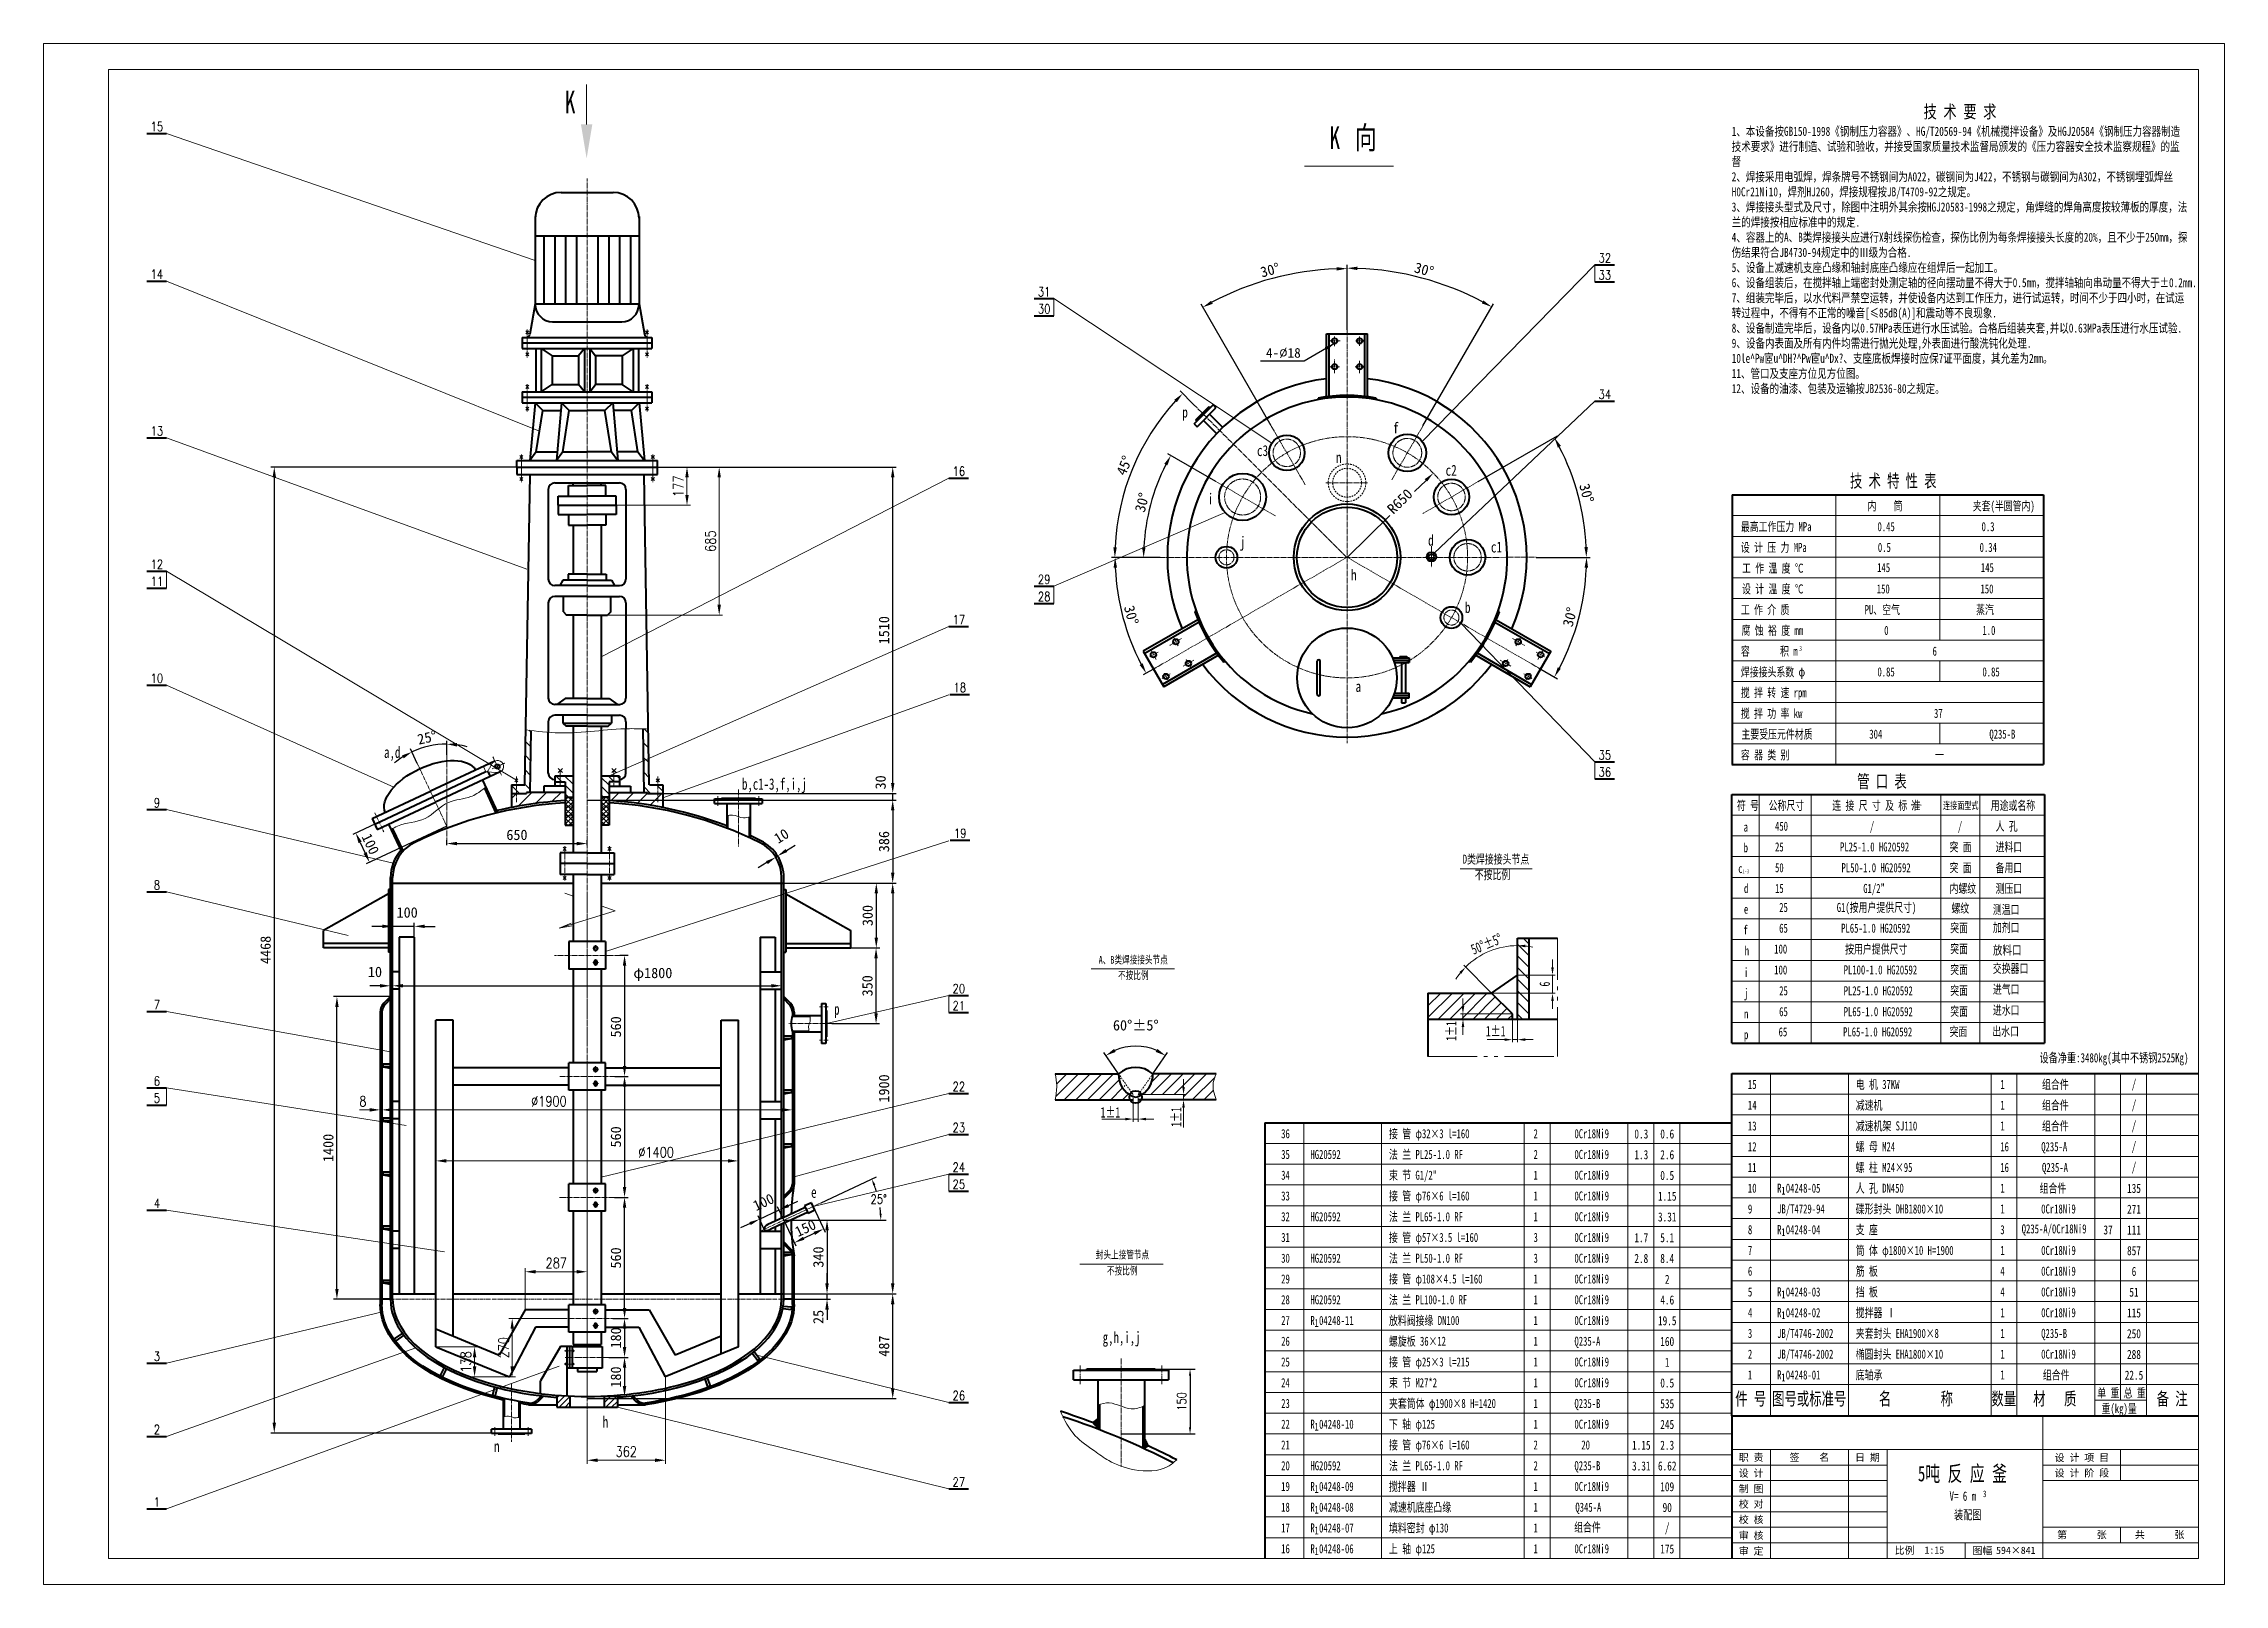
# Model space of a CAD drawing. Extents: x 588 to 112718, y -1551 to 24243.
# Drawn here: x 44267 to 54359, y 12119 to 19247 of the extents above; entities outside this region: 14.
import ezdxf
from ezdxf.enums import TextEntityAlignment as Align

# ---------------------------------------------------------------- set-up
doc = ezdxf.new("R2010")
doc.units = 0
doc.header["$LTSCALE"] = 10
doc.header["$PDMODE"] = 1
for name, pattern in [('JXX-L', [2.95, 1.9, -0.25, 0.15, -0.25, 0.15, -0.25]), ('XX-L', [1.25, 0.75, -0.5]), ('XX-S', [0.5, 0.3, -0.2]), ('ZXX-L', [3.28, 2.5, -0.3, 0.18, -0.3]), ('ZXX-S', [1.27, 0.75, -0.2, 0.12, -0.2])]:
    doc.linetypes.add(name, pattern=pattern)
doc.layers.get('Defpoints').update_dxf_attribs({"linetype": 'CONTINUOUS'})
doc.layers.add('5剖面线层', color=2, linetype='CONTINUOUS')
doc.layers.add('7标注层', color=4, linetype='CONTINUOUS')
for name, color, linetype, lineweight in [('A 粗实线', 1, 'CONTINUOUS', 40), ('B 细实线', 7, 'CONTINUOUS', 18), ('C 文 字', 2, 'CONTINUOUS', 20), ('D 短中心线', 3, 'ZXX-S', 18), ('E 长中心线', 3, 'ZXX-L', 18), ('F 短虚线', 6, 'XX-S', 20), ('G 长虚线', 6, 'XX-L', 20), ('I 长双点线', 3, 'JXX-L', 18), ('J 标注尺寸', 2, 'CONTINUOUS', 18)]:
    doc.layers.add(name, color=color, linetype=linetype, lineweight=lineweight)
doc.styles.add('HZTXT', font='SIMFANG.TTF', dxfattribs={"width": 0.75})
doc.styles.add('ROMANC', font='romanc', dxfattribs={"width": 0.7, "height": 6})
doc.styles.get("Standard").update_dxf_attribs({"font": 'SIMFANG.TTF'})
doc.styles.add('style2', font='SIMFANG.TTF', dxfattribs={"width": 0.7})
doc.styles.add('TH_GBDIM', font='romans.shx', dxfattribs={"width": 0.8, "bigfont": 'gbcbig.shx'})
doc.styles.add('标题中文', font='SIMFANG.TTF', dxfattribs={"width": 0.7})
doc.dimstyles.new('TH_GBDIM', dxfattribs={"dimscale": 12, "dimtxt": 3.5, "dimasz": 2.5, "dimexe": 2, "dimexo": 0, "dimgap": 1.5, "dimtad": 1, "dimdec": 1, "dimzin": 0, "dimdsep": 46, "dimtxsty": 'TH_GBDIM', "dimcen": 2.5, "dimclrd": 130, "dimclre": 130, "dimclrt": 3, "dimadec": 0, "dimazin": 0, "dimtfac": 0.714286, "dimtdec": 1, "dimtmove": 0, "dimatfit": 3, "dimfxl": 0, "dimtolj": 1, "dimtzin": 0, "dimlwd": -1, "dimlwe": -1, "dimarcsym": 0})
doc.dimstyles.new('通用标注4.0', dxfattribs={"dimscale": 16, "dimtxt": 3, "dimasz": 3, "dimexe": 1, "dimexo": 0, "dimgap": 1, "dimtad": 1, "dimdec": 0, "dimzin": 0, "dimdsep": 46, "dimtxsty": 'Standard', "dimcen": 0, "dimadec": 0, "dimazin": 0, "dimtfac": 0.375, "dimtdec": 0, "dimtmove": 2, "dimatfit": 3, "dimfxl": 0, "dimtzin": 0, "dimarcsym": 0})

msp = doc.modelspace()

# ---------------------------------------------------------------- texts
at = {"layer": 'C 文 字'}
for s, height, style, width, p in [('15', 42.34, 'ROMANC', 0.8, (44790.78, 18863.24)), ('32', 42.34, 'ROMANC', 0.8, (51491.62, 18255.33)), ('14', 42.34, 'ROMANC', 0.8, (44790.78, 18180.09)), ('33', 42.34, 'ROMANC', 0.8, (51491.62, 18176.33)), ('31', 42.34, 'ROMANC', 0.8, (48896.77, 18098.72)), ('30', 42.34, 'ROMANC', 0.8, (48896.77, 18019.71)), ('34', 42.34, 'ROMANC', 0.8, (51491.62, 17624.43)), ('13', 42.34, 'ROMANC', 0.8, (44790.78, 17454.25)), ('16', 42.34, 'ROMANC', 0.8, (48501.97, 17268.74)), ('12', 42.34, 'ROMANC', 0.8, (44790.78, 16837.8)), ('11', 42.34, 'ROMANC', 0.8, (44790.78, 16758.79)), ('29', 42.34, 'ROMANC', 0.8, (48896.77, 16768.04)), ('28', 42.34, 'ROMANC', 0.8, (48896.77, 16689.04)), ('17', 42.34, 'ROMANC', 0.8, (48501.97, 16581.83)), ('10', 42.34, 'ROMANC', 0.8, (44790.78, 16310.74)), ('18', 42.34, 'ROMANC', 0.8, (48506.45, 16268.06)), ('35', 42.34, 'ROMANC', 0.8, (51491.62, 15955.81)), ('36', 42.34, 'ROMANC', 0.8, (51491.62, 15876.8)), ('9', 42.34, 'ROMANC', 0.8, (44790.78, 15734.69)), ('19', 42.34, 'ROMANC', 0.8, (48508.25, 15593.64)), ('8', 42.34, 'ROMANC', 0.8, (44790.78, 15354.19)), ('20', 42.34, 'ROMANC', 0.8, (48501.97, 14874.85)), ('7', 42.34, 'ROMANC', 0.8, (44790.78, 14800.65)), ('21', 42.34, 'ROMANC', 0.8, (48501.97, 14795.85)), ('6', 42.34, 'ROMANC', 0.8, (44790.78, 14447.15)), ('22', 42.34, 'ROMANC', 0.8, (48501.97, 14421.82)), ('/', 42, 'HZTXT', 0.75, (53940.21, 14430.36)), ('5', 42.34, 'ROMANC', 0.8, (44790.78, 14368.15)), ('/', 42, 'HZTXT', 0.75, (53940.21, 14334.36)), ('23', 42.34, 'ROMANC', 0.8, (48501.97, 14232.23)), ('/', 42, 'HZTXT', 0.75, (53940.21, 14238.36)), ('0.3', 42, 'HZTXT', 0.75, (51660.21, 14202.36)), ('0.6', 42, 'HZTXT', 0.75, (51780.21, 14202.36)), ('/', 42, 'HZTXT', 0.75, (53940.21, 14142.36)), ('24', 42.34, 'ROMANC', 0.8, (48501.97, 14048.85)), ('1.3', 42, 'HZTXT', 0.75, (51660.21, 14106.36)), ('2.6', 42, 'HZTXT', 0.75, (51780.21, 14106.36)), ('0.5', 42, 'HZTXT', 0.75, (51780.21, 14010.36)), ('/', 42, 'HZTXT', 0.75, (53940.21, 14046.36)), ('25', 42.34, 'ROMANC', 0.8, (48501.97, 13969.85)), ('1.15', 42, 'HZTXT', 0.75, (51780.21, 13914.36)), ('135', 42, 'HZTXT', 0.75, (53940.21, 13950.36)), ('4', 42.34, 'ROMANC', 0.8, (44790.78, 13881.54)), ('3.31', 42, 'HZTXT', 0.75, (51780.21, 13818.36)), ('271', 42, 'HZTXT', 0.75, (53940.21, 13854.36)), ('1.7', 42, 'HZTXT', 0.75, (51660.21, 13722.36)), ('5.1', 42, 'HZTXT', 0.75, (51780.21, 13722.36)), ('37', 42, 'HZTXT', 0.75, (53820.21, 13758.36)), ('111', 42, 'HZTXT', 0.75, (53940.21, 13758.36)), ('2.8', 42, 'HZTXT', 0.75, (51660.21, 13626.36)), ('8.4', 42, 'HZTXT', 0.75, (51780.21, 13626.36)), ('857', 42, 'HZTXT', 0.75, (53940.21, 13662.36)), ('2', 42, 'HZTXT', 0.75, (51780.21, 13530.36)), ('6', 42, 'HZTXT', 0.75, (53940.21, 13566.36)), ('4.6', 42, 'HZTXT', 0.75, (51780.21, 13434.36)), ('51', 42, 'HZTXT', 0.75, (53940.21, 13470.36)), ('19.5', 42, 'HZTXT', 0.75, (51780.21, 13338.36)), ('115', 42, 'HZTXT', 0.75, (53940.21, 13374.36)), ('160', 42, 'HZTXT', 0.75, (51780.21, 13242.36)), ('250', 42, 'HZTXT', 0.75, (53940.21, 13278.36)), ('3', 42.34, 'ROMANC', 0.8, (44790.78, 13173.48)), ('1', 42, 'HZTXT', 0.75, (51780.21, 13146.36)), ('288', 42, 'HZTXT', 0.75, (53940.21, 13182.36)), ('0.5', 42, 'HZTXT', 0.75, (51780.21, 13050.36)), ('22.5', 42, 'HZTXT', 0.75, (53940.21, 13086.36)), ('26', 42.34, 'ROMANC', 0.8, (48501.97, 12992.31)), ('535', 42, 'HZTXT', 0.75, (51780.21, 12954.36)), ('2', 42.34, 'ROMANC', 0.8, (44790.78, 12835.02)), ('245', 42, 'HZTXT', 0.75, (51780.21, 12858.36)), ('1.15', 42, 'HZTXT', 0.75, (51660.21, 12762.36)), ('2.3', 42, 'HZTXT', 0.75, (51780.21, 12762.36)), ('3.31', 42, 'HZTXT', 0.75, (51660.21, 12666.36)), ('6.62', 42, 'HZTXT', 0.75, (51780.21, 12666.36)), ('1', 42.34, 'ROMANC', 0.8, (44790.78, 12499.7)), ('27', 42.34, 'ROMANC', 0.8, (48501.97, 12592.05)), ('109', 42, 'HZTXT', 0.75, (51780.21, 12570.36)), ('90', 42, 'HZTXT', 0.75, (51780.21, 12474.36)), ('/', 42, 'HZTXT', 0.75, (51780.21, 12378.36)), ('175', 42, 'HZTXT', 0.75, (51780.21, 12282.36))]:
    msp.add_text(s, height=height, dxfattribs=dict(at, style=style, width=width)).set_placement(p, align=Align.MIDDLE)
at = {"layer": 'C 文 字', "width": 0.7}
for s, height, style, p in [('A、B类焊接接头节点', 36, '标题中文', (49149.13, 14990.49)), ('不按比例', 36, '标题中文', (49238.62, 14918.28)), ('1±1', 48, 'style2', (49157.78, 14278.64)), ('封头上接管节点', 36, '标题中文', (49135.81, 13626)), ('不按比例', 36, '标题中文', (49187.33, 13551.89))]:
    msp.add_text(s, height=height, dxfattribs=dict(at, style=style)).set_placement(p)
at = {"layer": 'C 文 字', "style": 'style2', "width": 0.7}
msp.add_text('1±1', height=48, rotation=90, dxfattribs=at).set_placement((49532.23, 14235.56))
at = {"layer": 'C 文 字', "style": '标题中文', "oblique": 0.5}
msp.add_text('职 责', height=33.6, rotation=0.095868, dxfattribs=at).set_placement((52168.43, 12706.1), align=Align.MIDDLE_CENTER)
for s, p in [('签    名', (52437.9, 12707.36)), ('日 期', (52706.58, 12706.64)), ('设 计 项 目', (53698.99, 12705.8)), ('设 计', (52168.43, 12634.1)), ('设 计 阶 段', (53698.99, 12634.94)), ('制 图', (52168.43, 12562.1)), ('校 对', (52168.43, 12491.37)), ('校 核', (52168.43, 12419.37)), ('审 核', (52168.43, 12346.1)), ('第      张', (53698.99, 12349.41)), ('共      张', (54058.99, 12349.41)), ('审 定', (52168.43, 12274.1)), ('比例', (52878.57, 12277.19)), ('1:15', (53016.35, 12277.19)), ('图幅', (53238.57, 12276.11)), ('594×841', (53393.25, 12276.11))]:
    msp.add_text(s, height=33.6, rotation=0.095868, dxfattribs=at).set_placement(p, align=Align.MIDDLE)
at = {"layer": 'C 文 字', "style": 'HZTXT'}
for s, insert, char_height, width, attachment_point in [('25', (111604.81, 24235.51), 50.68, 292.0133, 1), ('G1(按用户提供尺寸)', (111813.47, 24235.51), 50.68, 562.0924, 1), ('螺纹', (112398.62, 24226.8), 42.233, 181, 1), ('测温口', (112593.55, 24183.88), 42.233, 301.6667, 7), ('p', (49536.05, 17566.84), 50.4, 291, 1), ('f', (50511.47, 17494.06), 50.4, 291, 1), ('c3', (49881.81, 17389.21), 50.4, 291, 1), ('n', (50247, 17357.75), 50.4, 291, 1), ('c2', (50754.61, 17298.12), 50.4, 291, 1), ('i', (49654.09, 17166.07), 50.4, 291, 1), ('j', (49802.63, 16966.57), 50.4, 150.9893, 1), ('d', (50673.56, 16974.39), 50.4, 291, 1), ('c1', (50964.21, 16943.02), 50.4, 209.3683, 1), ('h', (50316.72, 16814.03), 50.4, 291, 1), ('b', (50844.19, 16663.43), 50.4, 291, 1), ('a', (50337.68, 16298.25), 50.4, 291, 1), ('放料口', (53287.11, 15027.45), 42.233, 301.6667, 7)]:
    msp.add_mtext(s, dxfattribs=dict(at, insert=insert, char_height=char_height, width=width, attachment_point=attachment_point))
at = {"layer": 'J 标注尺寸', "style": '标题中文', "width": 0.7}
for s, height, p in [('K', 105, (46677.99, 18924.18)), ('向', 105, (50335.25, 18759.28)), ('K', 105, (50216.62, 18759.28)), ('技 术 特 性 表', 59.976, (52625.98, 17194.17)), ('内    筒', 42, (52707.05, 17087.18)), ('夹套(半圆管内)', 42, (53194.1, 17087.18)), ('最高工作压力 MPa', 42, (52120.94, 16991.18)), (' 0.45', 42, (52733.32, 16991.18)), ('0.3', 42, (53234.98, 16991.18)), ('设 计 压 力 MPa', 42, (52120.94, 16895.18)), ('0.5', 42, (52755.16, 16895.18)), ('0.34', 42, (53225.87, 16895.18)), ('工 作 温 度 ℃', 42, (52126.45, 16799.18)), ('145', 42, (52751.79, 16801.96)), ('145', 42, (53231.79, 16801.96)), ('工 作 介 质', 42, (52120.94, 16607.13)), ('设 计 温 度 ℃', 42, (52126.45, 16703.18)), ('PU、空气', 42, (52693.88, 16607.18)), ('150', 42, (52749.93, 16703.18)), ('蒸汽', 42, (53209.68, 16607.18)), ('150', 42, (53229.93, 16703.18)), ('腐 蚀 裕 度 mm', 42, (52124.32, 16511.26)), ('0', 42, (52784.4, 16511.26)), ('1.0', 42, (53238.91, 16511.26)), ('容       积 m', 42, (52121.19, 16415.26)), ('3', 21, (52391.57, 16438.22)), ('6', 42, (53008.1, 16415.26)), ('焊接接头系数 φ', 42, (52120.94, 16319.26)), ('0.85', 42, (52753.07, 16319.26)), ('0.85', 42, (53238.91, 16319.26)), ('搅 拌 转 速 rpm', 42, (52120.94, 16223.26)), ('搅 拌 功 率 kw', 42, (52120.94, 16127.26)), ('37', 42, (53014.76, 16127.26)), ('主要受压元件材质', 42, (52123.55, 16031.18)), ('304', 42, (52715.45, 16031.26)), ('Q235-B', 42, (53271, 16031.26)), ('a,d', 52.5, (45842.28, 15942.09)), ('容 器 类 别', 42, (52120.94, 15935.18)), ('一', 42, (53019.72, 15935.35)), ('b,c1-3,f,i,j', 52.5, (47498.64, 15795.28)), (' 管 口 表', 59.976, (52630.99, 15803.87)), ('符 号', 42, (52102.55, 15701.54)), ('公称尺寸', 42, (52249.68, 15701.54)), ('连 接 尺 寸 及 标 准', 42, (52543.98, 15701.54)), ('连接面型式', 33.6, (53056.23, 15705.19)), ('用途或名称', 42, (53277.32, 15701.54)), ('450', 42, (52279.11, 15605.45)), ('/', 42, (52717.99, 15605.45)), ('/', 42, (53125.21, 15605.49)), ('人 孔', 42, (53299.76, 15605.45)), ('a', 42, (52133.98, 15601.63)), ('b', 42, (52133.98, 15505.63)), ('25', 42, (52279.11, 15509.54)), ('PL25-1.0 HG20592', 42, (52579.89, 15509.54)), ('突 面', 42, (53086.62, 15509.54)), ('进料口', 42, (53299.76, 15509.29)), ('c', 42, (52108.77, 15409.63)), ('50', 42, (52279.11, 15413.45)), ('PL50-1.0 HG20592', 42, (52586.78, 15413.45)), ('突 面', 42, (53086.62, 15413.58)), ('备用口', 42, (53299.76, 15413.29)), ('1-3', 18.144, (52128.14, 15408.22)), ('d', 42, (52135.17, 15317.54)), ('15', 42, (52279.11, 15317.45)), ('G1/2"', 42, (52687.35, 15317.45)), ('内螺纹', 42, (53086.62, 15317.58)), ('测压口', 42, (53299.76, 15317.29)), ('e', 42, (52135.17, 15221.54)), ('f', 42, (52132.99, 15125.62)), ('h', 42, (52139.08, 15029.62)), ('i', 42, (52135.68, 14929.14)), ('j', 42, (52135.68, 14833.23)), ('p', 52.5, (47924.82, 14753.93)), ('n', 42, (52135.68, 14737.31)), ('p', 42, (52135.68, 14641.4)), ('设备净重:3480kg(其中不锈钢2525Kg)', 43.1827, (53503.15, 14533.46)), ('15', 42, (52153.68, 14410.77)), ('电 机 37KW  ', 42, (52652.61, 14410.77)), ('1', 42, (53321.58, 14410.77)), ('组合件', 42, (53514.6, 14410.77)), ('14', 42, (52153.68, 14314.77)), ('减速机  ', 42, (52652.61, 14314.77)), ('1', 42, (53321.58, 14314.77)), ('组合件', 42, (53514.6, 14314.77)), ('接 管 φ32×3 l=160', 42, (50492.61, 14182.77)), ('13', 42, (52153.68, 14218.77)), ('减速机架 SJ110 ', 42, (52652.61, 14218.77)), ('1', 42, (53321.58, 14218.77)), ('组合件', 42, (53514.6, 14218.77)), ('36', 42, (49993.68, 14182.77)), ('HG20592', 42, (50129.04, 14086.77)), ('法 兰 PL25-1.0 RF', 42, (50492.61, 14086.77)), ('2', 42, (51161.58, 14182.77)), ('0Cr18Ni9', 42, (51350.84, 14182.77)), ('0Cr18Ni9', 42, (51350.84, 14086.77)), ('12', 42, (52153.68, 14122.77)), ('螺 母 M24', 42, (52652.61, 14122.77)), ('16', 42, (53321.58, 14122.77)), ('Q235-A', 42, (53511.15, 14122.77)), ('35', 42, (49993.68, 14086.77)), ('34', 42, (49993.68, 13990.77)), ('束 节 G1/2"', 42, (50492.61, 13990.77)), ('2', 42, (51161.58, 14086.77)), ('1', 42, (51161.58, 13990.77)), ('0Cr18Ni9', 42, (51350.84, 13990.77)), ('11', 42, (52153.68, 14026.77)), ('螺 柱 M24×95', 42, (52652.61, 14026.77)), ('16', 42, (53321.58, 14026.77)), ('Q235-A', 42, (53514.6, 14026.77)), ('e', 52.5, (47818.46, 13906.95)), ('33', 42, (49993.68, 13894.77)), ('接 管 φ76×6 l=160', 42, (50492.61, 13894.77)), ('1', 42, (51161.58, 13894.77)), ('0Cr18Ni9', 42, (51350.84, 13894.77)), ('10', 42, (52153.68, 13930.77)), ('R 04248-05', 42, (52289.04, 13930.77)), ('1', 36.29, (52308.24, 13922.13)), ('人 孔 DN450', 42, (52652.61, 13930.77)), ('1', 42, (53321.58, 13930.77)), ('组合件', 42, (53503.58, 13930.77)), ('32', 42, (49993.68, 13798.77)), ('HG20592', 42, (50129.04, 13798.77)), ('法 兰 PL65-1.0 RF', 42, (50492.61, 13798.77)), ('1', 42, (51161.58, 13798.77)), ('0Cr18Ni9', 42, (51350.84, 13798.77)), ('9', 42, (52153.68, 13834.77)), ('JB/T4729-94', 42, (52289.04, 13834.77)), ('碟形封头 DHB1800×10', 42, (52652.61, 13834.77)), ('1', 42, (53321.58, 13834.77)), ('0Cr18Ni9', 42, (53510.84, 13834.77)), ('31', 42, (49993.68, 13702.77)), ('接 管 φ57×3.5 l=160', 42, (50492.61, 13702.77)), ('3', 42, (51161.58, 13702.77)), ('0Cr18Ni9', 42, (51350.84, 13702.77)), ('8', 42, (52153.68, 13738.77)), ('R 04248-04', 42, (52289.04, 13738.77)), ('1', 36.29, (52308.24, 13730.13)), ('支 座', 42, (52652.61, 13738.77)), ('3', 42, (53321.58, 13738.77)), ('Q235-A/0Cr18Ni9', 42, (53420.66, 13742.49)), ('30', 42, (49993.68, 13606.77)), ('HG20592', 42, (50129.04, 13606.77)), ('法 兰 PL50-1.0 RF', 42, (50492.61, 13606.77)), ('3', 42, (51161.58, 13606.77)), ('0Cr18Ni9', 42, (51350.84, 13606.77)), ('7', 42, (52153.68, 13642.77)), ('筒 体 φ1800×10 H=1900', 42, (52652.61, 13642.77)), ('1', 42, (53321.58, 13642.77)), ('0Cr18Ni9', 42, (53510.84, 13642.77)), ('29', 42, (49993.68, 13510.77)), ('接 管 φ108×4.5 l=160', 42, (50492.61, 13510.77)), ('1', 42, (51161.58, 13510.77)), ('0Cr18Ni9', 42, (51350.84, 13510.77)), ('6', 42, (52153.68, 13546.77)), ('筋 板 ', 42, (52652.61, 13546.77)), ('4', 42, (53321.58, 13546.77)), ('0Cr18Ni9', 42, (53510.84, 13546.77)), ('28', 42, (49993.68, 13414.77)), ('HG20592', 42, (50129.04, 13414.77)), ('法 兰 PL100-1.0 RF', 42, (50492.61, 13414.77)), ('1', 42, (51161.58, 13414.77)), ('0Cr18Ni9', 42, (51350.84, 13414.77)), ('5', 42, (52153.68, 13450.77)), ('R 04248-03', 42, (52289.04, 13450.77)), ('1', 36.29, (52308.24, 13442.13)), ('挡 板 ', 42, (52652.61, 13450.77)), ('4', 42, (53321.58, 13450.77)), ('0Cr18Ni9', 42, (53510.84, 13450.77)), ('27', 42, (49993.68, 13318.77)), ('R 04248-11', 42, (50129.04, 13318.77)), ('1', 36.29, (50148.24, 13310.13)), ('放料阀接缘 DN100', 42, (50492.61, 13318.77)), ('1', 42, (51161.58, 13318.77)), ('0Cr18Ni9', 42, (51350.84, 13318.77)), ('4', 42, (52153.68, 13354.77)), ('R 04248-02', 42, (52289.04, 13354.77)), ('1', 36.29, (52308.24, 13346.13)), ('搅拌器 Ⅰ', 42, (52652.61, 13354.77)), ('1', 42, (53321.58, 13354.77)), ('0Cr18Ni9', 42, (53510.84, 13354.77)), (' g,h,i,j', 52.5, (49142.81, 13235.18)), ('26', 42, (49993.68, 13222.77)), ('螺旋板 36×12', 42, (50492.61, 13222.77)), ('1', 42, (51161.58, 13222.77)), ('Q235-A', 42, (51350.84, 13222.77)), ('3', 42, (52153.68, 13258.77)), ('JB/T4746-2002', 42, (52289.04, 13258.77)), ('夹套封头 EHA1900×8', 42, (52652.61, 13258.77)), ('1', 42, (53321.58, 13258.77)), ('Q235-B', 42, (53510.84, 13258.77)), ('25', 42, (49993.68, 13126.77)), ('接 管 φ25×3 l=215', 42, (50492.61, 13126.77)), ('1', 42, (51161.58, 13126.77)), ('0Cr18Ni9', 42, (51350.84, 13126.77)), ('2', 42, (52153.68, 13162.77)), ('JB/T4746-2002', 42, (52289.04, 13162.77)), ('椭圆封头 EHA1800×10', 42, (52652.61, 13162.77)), ('1', 42, (53321.58, 13162.77)), ('0Cr18Ni9', 42, (53510.84, 13162.77)), ('24', 42, (49993.68, 13030.77)), ('束 节 M27*2', 42, (50492.61, 13030.77)), ('1', 42, (51161.58, 13030.77)), ('0Cr18Ni9', 42, (51350.84, 13030.77)), ('1', 42, (52153.68, 13066.77)), ('R 04248-01', 42, (52289.04, 13066.77)), ('1', 36.29, (52308.24, 13058.13)), ('底轴承', 42, (52652.61, 13066.77)), ('1', 42, (53321.58, 13066.77)), ('组合件', 42, (53518.35, 13066.77)), ('单 重', 42, (53770.5, 12983.33)), ('总 重', 42, (53892.59, 12983.33)), ('23', 42, (49993.68, 12934.77)), ('夹套筒体 φ1900×8 H=1420', 42, (50492.61, 12934.77)), ('1', 42, (51161.58, 12934.77)), ('Q235-B', 42, (51350.84, 12934.77)), ('件 号', 59.976, (52095.06, 12947.82)), ('图号或标准号', 59.976, (52265.6, 12947.82)), ('名        称', 59.976, (52759.61, 12947.82)), ('数量', 59.976, (53280.51, 12947.82)), ('材   质', 59.976, (53473.68, 12947.82)), ('重(kg)量', 42, (53790.41, 12911.33)), ('备 注', 59.976, (54045.47, 12947.82)), ('h', 52.5, (46854.07, 12844.21)), ('22', 42, (49993.68, 12838.77)), ('R 04248-10', 42, (50129.04, 12838.77)), ('1', 36.29, (50148.24, 12830.13)), ('下 轴 φ125', 42, (50492.61, 12838.77)), ('1', 42, (51161.58, 12838.77)), ('1', 42, (51161.58, 12838.77)), ('0Cr18Ni9', 42, (51350.84, 12838.77)), ('n', 52.5, (46351.27, 12731.59)), ('21', 42, (49993.68, 12742.77)), ('接 管 φ76×6 l=160', 42, (50492.61, 12742.77)), ('2', 42, (51161.58, 12742.77)), ('20', 42, (51382.78, 12742.77)), ('20', 42, (49993.68, 12646.77)), ('HG20592', 42, (50129.04, 12646.77)), ('法 兰 PL65-1.0 RF', 42, (50492.61, 12646.77)), ('2', 42, (51161.58, 12646.77)), ('Q235-B', 42, (51350.84, 12646.77)), ('5吨 反 应 釜', 71.971, (52940.34, 12595.62)), ('19', 42, (49993.68, 12550.77)), ('R 04248-09', 42, (50129.04, 12550.77)), ('1', 36.29, (50148.24, 12542.13)), ('搅拌器 Ⅱ', 42, (50492.61, 12550.77)), ('1', 42, (51161.58, 12550.77)), ('0Cr18Ni9', 42, (51350.84, 12550.77)), ('V= 6 m', 43.183, (53086.59, 12505.37)), ('3', 30.24, (53240.63, 12522.34)), ('18', 42, (49993.68, 12454.77)), ('R 04248-08', 42, (50129.04, 12454.77)), ('1', 36.29, (50148.24, 12446.13)), ('减速机底座凸缘', 42, (50492.61, 12454.77)), ('1', 42, (51161.58, 12454.77)), ('Q345-A', 42, (51355.07, 12454.77)), ('装配图', 43.183, (53107.46, 12419.35)), ('17', 42, (49993.68, 12358.77)), ('R 04248-07', 42, (50129.04, 12358.77)), ('1', 36.29, (50148.24, 12350.13)), ('填料密封 φ130', 42, (50492.61, 12358.77)), ('1', 42, (51161.58, 12358.77)), ('组合件', 42, (51349.41, 12362.49)), ('16', 42, (49993.68, 12262.77)), ('R 04248-06', 42, (50129.04, 12262.77)), ('1', 36.29, (50148.24, 12254.13)), ('上 轴 φ125', 42, (50492.61, 12262.77)), ('1', 42, (51161.58, 12262.77)), ('1', 42, (51161.58, 12262.77)), ('0Cr18Ni9', 42, (51350.84, 12262.77))]:
    msp.add_text(s, height=height, dxfattribs=at).set_placement(p)
at = {"layer": 'J 标注尺寸'}
for s, insert, char_height, width, attachment_point, style in [('                             技 术 要 求\\P{\\H0.7x;1、本设备按GB150-1998《钢制压力容器》、HG/T20569-94《机械搅拌设备》及HGJ20584《钢制压力容器制造技术要求》进行制造、试验和验收，并接受国家质量技术监督局颁发的《压力容器安全技术监察规程》的监督\\P2、焊接采用电弧焊，焊条牌号不锈钢间为A022，碳钢间为J422，不锈钢与碳钢间为A302，不锈钢埋弧焊丝H0Cr21Ni10，焊剂HJ260，焊接规程按JB/T4709-92之规定。\\P3、焊接接头型式及尺寸，除图中注明外其余按HGJ20583-1998之规定，角焊缝的焊角高度按较薄板的厚度，法兰的焊接按相应标准中的规定.\\P4、容器上的A、B类焊接接头应进行X射线探伤检查，探伤比例为每条焊接接头长度的20%，且不少于250mm，探伤结果符合JB4730-94规定中的Ⅲ级为合格.\\P5、设备上减速机支座凸缘和轴封底座凸缘应在组焊后一起加工。\\P6、设备组装后，在搅拌轴上端密封处测定轴的径向摆动量不得大于0.5mm，搅拌轴轴向串动量不得大于±0.2mm.\\P7、组装完毕后，以水代料严禁空运转，并使设备内达到工作压力，进行试运转，时间不少于四小时，在试运转过程中，不得有不正常的噪音[≤85dB(A)]和震动等不良现象.\\P8、设备制造完毕后，设备内以0.57MPa表压进行水压试验。合格后组装夹套,并以0.63MPa表压进行水压试验.\\P9、设备内表面及所有内件均需进行抛光处理,外表面进行酸洗钝化处理.\\P10le^Pw宧u^DH?^Pw宧u^Dx?、支座底板焊接时应保7证平面度，其允差为2mm。\\P11、管口及支座方位见方位图。\\P12、设备的油漆、包装及运输按JB2536-80之规定。}', (52078.6, 18962.17), 60, 2109, 1, 'HZTXT'), ('25', (52298.37, 15271.6), 42, 292.0133, 1, '标题中文'), ('G1(按用户提供尺寸)', (52564.68, 15271.6), 42, 562.0924, 1, '标题中文'), ('螺纹', (53095.48, 15267.84), 42, 181, 1, '标题中文'), ('测温口', (53287.11, 15215.42), 42, 301.6667, 7, '标题中文'), ('65', (52298.37, 15175.6), 42, 292.0133, 1, '标题中文'), ('突面', (53089.7, 15177.01), 42, 292.0133, 1, '标题中文'), ('加剂口', (53287.11, 15178.78), 42, 292.0133, 1, '标题中文')]:
    msp.add_mtext(s, dxfattribs=dict(at, insert=insert, char_height=char_height, width=width, attachment_point=attachment_point, style=style))
at = {"layer": 'J 标注尺寸', "insert": (50084.37, 17792.99), "char_height": 45, "attachment_point": 9}
msp.add_mtext('4-{\\Ftxt.shx;%%c}18', dxfattribs=at)
at = {"layer": 'J 标注尺寸', "char_height": 42, "attachment_point": 1, "style": '标题中文'}
for s, insert in [('PL65-1.0 HG20592', (52585.2, 15175.6)), ('100', (52275.55, 15079.07)), ('按用户提供尺寸', (52603.48, 15079.07)), ('突面', (53089.7, 15080.48)), ('100', (52275.55, 14982.54)), ('PL100-1.0 HG20592', (52596.69, 14982.54)), ('突面', (53089.7, 14983.94)), ('交换器口', (53287.11, 14989.63)), ('25', (52298.37, 14886)), ('PL25-1.0 HG20592', (52596.69, 14886)), ('突面', (53089.7, 14887.41)), ('进气口', (53287.11, 14893.1)), ('65', (52298.37, 14789.47)), ('PL65-1.0 HG20592', (52596.69, 14789.47)), ('突面', (53089.7, 14790.88)), ('进水口', (53287.11, 14796.57)), ('65', (52295.75, 14695.86)), ('PL65-1.0 HG20592', (52594.06, 14695.86)), ('突面', (53087.08, 14697.27)), ('出水口', (53284.49, 14698.52))]:
    msp.add_mtext(s, dxfattribs=dict(at, insert=insert))

# ---------------------------------------------------------------- blocks, each defined once
blk = doc.blocks.new('*D123')
at = {"layer": 'C 文 字', "color": 0, "lineweight": -2}
for p, q in [((46782, 15747), (48212, 15747)), ((48196, 15699), (48196, 15411)), ((48001, 15363), (48212, 15363))]:
    blk.add_line(p, q, dxfattribs=at)
at = {"layer": 'C 文 字', "color": 0}
for points in [[(48188, 15699), (48204, 15699), (48196, 15747)], [(48188, 15411), (48204, 15411), (48196, 15363)]]:
    blk.add_solid(points, dxfattribs=at)
at = {"layer": 'Defpoints', "color": 0}
for p in [(46782, 15747), (48001, 15363), (48196, 15363)]:
    blk.add_point(p, dxfattribs=at)
at = {"layer": 'C 文 字', "color": 0, "insert": (48156, 15555), "char_height": 48, "attachment_point": 5, "rotation": 90}
blk.add_mtext('386', dxfattribs=at)
blk = doc.blocks.new('*D121')
at = {"layer": 'C 文 字', "color": 0, "lineweight": -2}
for p, q in [((47107, 17288), (48212, 17288)), ((48196, 15826), (48196, 17240)), ((47132, 15778), (48212, 15778))]:
    blk.add_line(p, q, dxfattribs=at)
at = {"layer": 'C 文 字', "color": 0}
for points in [[(48188, 17240), (48204, 17240), (48196, 17288)], [(48188, 15826), (48204, 15826), (48196, 15778)]]:
    blk.add_solid(points, dxfattribs=at)
at = {"layer": 'Defpoints', "color": 0}
for p in [(47107, 17288), (48196, 17288), (47132, 15778)]:
    blk.add_point(p, dxfattribs=at)
at = {"layer": 'C 文 字', "color": 0, "insert": (48156, 16533), "char_height": 48, "attachment_point": 5, "rotation": 90}
blk.add_mtext('1510', dxfattribs=at)
blk = doc.blocks.new('*D113')
at = {"layer": 'C 文 字', "color": 0, "lineweight": -2}
for p, q in [((47779, 13463), (48212, 13463)), ((48196, 13026), (48196, 13415)), ((46782, 12978), (48212, 12978))]:
    blk.add_line(p, q, dxfattribs=at)
at = {"layer": 'C 文 字', "color": 0}
for points in [[(48188, 13415), (48204, 13415), (48196, 13463)], [(48188, 13026), (48204, 13026), (48196, 12978)]]:
    blk.add_solid(points, dxfattribs=at)
at = {"layer": 'Defpoints', "color": 0}
for p in [(47779, 13463), (48196, 13463), (46782, 12978)]:
    blk.add_point(p, dxfattribs=at)
at = {"layer": 'C 文 字', "color": 0, "insert": (48156, 13221), "char_height": 48, "attachment_point": 5, "rotation": 90}
blk.add_mtext('487', dxfattribs=at)
blk = doc.blocks.new('*D109')
at = {"layer": 'C 文 字', "color": 0, "lineweight": -2}
for p, q in [((45882, 14876), (45882, 14904)), ((45930, 14888), (47634, 14888)), ((47682, 14883), (47682, 14904))]:
    blk.add_line(p, q, dxfattribs=at)
at = {"layer": 'C 文 字', "color": 0}
for points in [[(45930, 14896), (45930, 14880), (45882, 14888)], [(47634, 14896), (47634, 14880), (47682, 14888)]]:
    blk.add_solid(points, dxfattribs=at)
at = {"layer": 'Defpoints', "color": 0}
for p in [(45882, 14876), (47682, 14888), (47682, 14883)]:
    blk.add_point(p, dxfattribs=at)
at = {"layer": 'C 文 字', "color": 0, "insert": (47086, 14941), "char_height": 48, "attachment_point": 5}
blk.add_mtext('φ1800', dxfattribs=at)
blk = doc.blocks.new('*D107')
at = {"layer": 'C 文 字', "color": 0, "lineweight": -2}
for p, q in [((46457, 17288), (45318, 17288)), ((45334, 17240), (45334, 12867)), ((46381, 12819), (45318, 12819))]:
    blk.add_line(p, q, dxfattribs=at)
at = {"layer": 'C 文 字', "color": 0}
for points in [[(45326, 17240), (45342, 17240), (45334, 17288)], [(45326, 12867), (45342, 12867), (45334, 12819)]]:
    blk.add_solid(points, dxfattribs=at)
at = {"layer": 'Defpoints', "color": 0}
for p in [(46457, 17288), (45334, 12819), (46381, 12819)]:
    blk.add_point(p, dxfattribs=at)
at = {"layer": 'C 文 字', "color": 0, "insert": (45294, 15054), "char_height": 48, "attachment_point": 5, "rotation": 90}
blk.add_mtext('4468', dxfattribs=at)
blk = doc.blocks.new('*D106')
at = {"layer": 'C 文 字', "color": 0, "lineweight": -2}
for p, q in [((47692, 15363), (48212, 15363)), ((48196, 15315), (48196, 13511)), ((47692, 13463), (48212, 13463))]:
    blk.add_line(p, q, dxfattribs=at)
at = {"layer": 'C 文 字', "color": 0}
for points in [[(48188, 15315), (48204, 15315), (48196, 15363)], [(48188, 13511), (48204, 13511), (48196, 13463)]]:
    blk.add_solid(points, dxfattribs=at)
at = {"layer": 'Defpoints', "color": 0}
for p in [(47692, 15363), (47692, 13463), (48196, 13463)]:
    blk.add_point(p, dxfattribs=at)
at = {"layer": 'C 文 字', "color": 0, "insert": (48156, 14413), "char_height": 48, "attachment_point": 5, "rotation": 90}
blk.add_mtext('1900', dxfattribs=at)
blk = doc.blocks.new('*D105')
at = {"layer": 'C 文 字', "color": 0, "lineweight": -2}
for p, q in [((46933, 15029), (46971, 15029)), ((46955, 14981), (46955, 14517)), ((46910, 14469), (46971, 14469))]:
    blk.add_line(p, q, dxfattribs=at)
at = {"layer": 'C 文 字', "color": 0}
for points in [[(46947, 14981), (46963, 14981), (46955, 15029)], [(46947, 14517), (46963, 14517), (46955, 14469)]]:
    blk.add_solid(points, dxfattribs=at)
at = {"layer": 'Defpoints', "color": 0}
for p in [(46933, 15029), (46910, 14469), (46955, 14469)]:
    blk.add_point(p, dxfattribs=at)
at = {"layer": 'C 文 字', "color": 0, "insert": (46915, 14698), "char_height": 48, "attachment_point": 5, "rotation": 90}
blk.add_mtext('560', dxfattribs=at)
blk = doc.blocks.new('*D131')
at = {"layer": 'C 文 字', "color": 0}
for p, q in [((47144, 13080), (47144, 12677)), ((46782, 12905), (46782, 12677)), ((46830, 12693), (47096, 12693))]:
    blk.add_line(p, q, dxfattribs=at)
for points in [[(46830, 12701), (46830, 12685), (46782, 12693)], [(47096, 12701), (47096, 12685), (47144, 12693)]]:
    blk.add_solid(points, dxfattribs=at)
at = {"layer": 'Defpoints', "color": 0}
for p in [(47144, 13080), (46782, 12905), (47144, 12693)]:
    blk.add_point(p, dxfattribs=at)
at = {"layer": 'C 文 字', "color": 0, "insert": (46963, 12733), "char_height": 48, "attachment_point": 5, "style": 'TH_GBDIM'}
blk.add_mtext('362', dxfattribs=at)
blk = doc.blocks.new('*D112')
at = {"layer": 'C 文 字', "color": 0, "lineweight": -2}
for p, q in [((46909, 13909), (46971, 13909)), ((46955, 13397), (46955, 13861)), ((46901, 13349), (46971, 13349))]:
    blk.add_line(p, q, dxfattribs=at)
at = {"layer": 'C 文 字', "color": 0}
for points in [[(46947, 13861), (46963, 13861), (46955, 13909)], [(46947, 13397), (46963, 13397), (46955, 13349)]]:
    blk.add_solid(points, dxfattribs=at)
at = {"layer": 'Defpoints', "color": 0}
for p in [(46909, 13909), (46955, 13909), (46901, 13349)]:
    blk.add_point(p, dxfattribs=at)
at = {"layer": 'C 文 字', "color": 0, "insert": (46915, 13629), "char_height": 48, "attachment_point": 5, "rotation": 90}
blk.add_mtext('560', dxfattribs=at)
blk = doc.blocks.new('*D130')
at = {"layer": 'C 文 字', "color": 0}
for p, q in [((46082, 13217), (46277, 13217)), ((46261, 13169), (46261, 13127)), ((46422, 13079), (46245, 13079))]:
    blk.add_line(p, q, dxfattribs=at)
for points in [[(46253, 13169), (46269, 13169), (46261, 13217)], [(46253, 13127), (46269, 13127), (46261, 13079)]]:
    blk.add_solid(points, dxfattribs=at)
at = {"layer": 'Defpoints', "color": 0}
for p in [(46082, 13217), (46261, 13079), (46422, 13079)]:
    blk.add_point(p, dxfattribs=at)
at = {"layer": 'C 文 字', "color": 0, "insert": (46221, 13148), "char_height": 48, "attachment_point": 5, "rotation": 90, "style": 'TH_GBDIM'}
blk.add_mtext('138', dxfattribs=at)
blk = doc.blocks.new('*D110')
at = {"layer": 'C 文 字', "color": 0, "lineweight": -2}
for p, q in [((47892, 13511), (47892, 13559)), ((47723, 13438), (47908, 13438)), ((47764, 13463), (47908, 13463)), ((47892, 13438), (47892, 13463)), ((47892, 13390), (47892, 13342))]:
    blk.add_line(p, q, dxfattribs=at)
at = {"layer": 'C 文 字', "color": 0}
for points in [[(47884, 13511), (47900, 13511), (47892, 13463)], [(47884, 13390), (47900, 13390), (47892, 13438)]]:
    blk.add_solid(points, dxfattribs=at)
at = {"layer": 'Defpoints', "color": 0}
for p in [(47723, 13438), (47764, 13463), (47892, 13463)]:
    blk.add_point(p, dxfattribs=at)
at = {"layer": 'C 文 字', "color": 0, "insert": (47852, 13356), "char_height": 48, "attachment_point": 5, "rotation": 90}
blk.add_mtext('25', dxfattribs=at)
blk = doc.blocks.new('*D129')
at = {"layer": 'C 文 字', "color": 0}
for p, q in [((46663, 13349), (46419, 13349)), ((46435, 13301), (46435, 13127)), ((46422, 13079), (46451, 13079))]:
    blk.add_line(p, q, dxfattribs=at)
for points in [[(46427, 13301), (46443, 13301), (46435, 13349)], [(46427, 13127), (46443, 13127), (46435, 13079)]]:
    blk.add_solid(points, dxfattribs=at)
at = {"layer": 'Defpoints', "color": 0}
for p in [(46663, 13349), (46422, 13079), (46435, 13079)]:
    blk.add_point(p, dxfattribs=at)
at = {"layer": 'C 文 字', "color": 0, "insert": (46395, 13214), "char_height": 48, "attachment_point": 5, "rotation": 90, "style": 'TH_GBDIM'}
blk.add_mtext('270', dxfattribs=at)
blk = doc.blocks.new('*D114')
at = {"layer": 'C 文 字', "color": 0, "lineweight": -2}
for p, q in [((46901, 13349), (46971, 13349)), ((46955, 13301), (46955, 13217)), ((46883, 13169), (46971, 13169))]:
    blk.add_line(p, q, dxfattribs=at)
at = {"layer": 'C 文 字', "color": 0}
for points in [[(46947, 13301), (46963, 13301), (46955, 13349)], [(46947, 13217), (46963, 13217), (46955, 13169)]]:
    blk.add_solid(points, dxfattribs=at)
at = {"layer": 'Defpoints', "color": 0}
for p in [(46901, 13349), (46883, 13169), (46955, 13169)]:
    blk.add_point(p, dxfattribs=at)
at = {"layer": 'C 文 字', "color": 0, "insert": (46915, 13259), "char_height": 48, "attachment_point": 5, "rotation": 90}
blk.add_mtext('180', dxfattribs=at)
blk = doc.blocks.new('*D115')
at = {"layer": 'C 文 字', "color": 0, "lineweight": -2}
for p, q in [((46883, 13169), (46971, 13169)), ((46955, 13121), (46955, 13036)), ((46782, 12988), (46971, 12988))]:
    blk.add_line(p, q, dxfattribs=at)
at = {"layer": 'C 文 字', "color": 0}
for points in [[(46947, 13121), (46963, 13121), (46955, 13169)], [(46947, 13036), (46963, 13036), (46955, 12988)]]:
    blk.add_solid(points, dxfattribs=at)
at = {"layer": 'Defpoints', "color": 0}
for p in [(46883, 13169), (46782, 12988), (46955, 12988)]:
    blk.add_point(p, dxfattribs=at)
at = {"layer": 'C 文 字', "color": 0, "insert": (46915, 13078), "char_height": 48, "attachment_point": 5, "rotation": 90}
blk.add_mtext('180', dxfattribs=at)
blk = doc.blocks.new('*D132')
at = {"layer": 'C 文 字', "color": 0}
for p, q in [((46495, 13389), (46495, 13581)), ((46543, 13565), (46734, 13565)), ((46782, 13504), (46782, 13581))]:
    blk.add_line(p, q, dxfattribs=at)
for points in [[(46543, 13573), (46543, 13557), (46495, 13565)], [(46734, 13573), (46734, 13557), (46782, 13565)]]:
    blk.add_solid(points, dxfattribs=at)
at = {"layer": 'Defpoints', "color": 0}
for p in [(46782, 13565), (46782, 13504), (46495, 13389)]:
    blk.add_point(p, dxfattribs=at)
at = {"layer": 'C 文 字', "color": 0, "insert": (46639, 13605), "char_height": 48, "attachment_point": 5, "style": 'TH_GBDIM'}
blk.add_mtext('287', dxfattribs=at)
blk = doc.blocks.new('*D108')
at = {"layer": 'C 文 字', "color": 0}
for p, q in [((46082, 14127), (46082, 14062)), ((46130, 14078), (47434, 14078)), ((47482, 14127), (47482, 14062))]:
    blk.add_line(p, q, dxfattribs=at)
for points in [[(46130, 14086), (46130, 14070), (46082, 14078)], [(47434, 14086), (47434, 14070), (47482, 14078)]]:
    blk.add_solid(points, dxfattribs=at)
at = {"layer": 'Defpoints', "color": 0}
for p in [(46082, 14127), (47482, 14127), (47482, 14078)]:
    blk.add_point(p, dxfattribs=at)
at = {"layer": 'C 文 字', "color": 0, "insert": (47101, 14118), "char_height": 48, "attachment_point": 5, "style": 'TH_GBDIM'}
blk.add_mtext('%%c1400', dxfattribs=at)
blk = doc.blocks.new('*D116')
at = {"layer": 'C 文 字', "color": 0, "lineweight": -2}
for p, q in [((46910, 14469), (46971, 14469)), ((46955, 14421), (46955, 13957)), ((46909, 13909), (46971, 13909))]:
    blk.add_line(p, q, dxfattribs=at)
at = {"layer": 'C 文 字', "color": 0}
for points in [[(46947, 14421), (46963, 14421), (46955, 14469)], [(46947, 13957), (46963, 13957), (46955, 13909)]]:
    blk.add_solid(points, dxfattribs=at)
at = {"layer": 'Defpoints', "color": 0}
for p in [(46910, 14469), (46909, 13909), (46955, 13909)]:
    blk.add_point(p, dxfattribs=at)
at = {"layer": 'C 文 字', "color": 0, "insert": (46915, 14189), "char_height": 48, "attachment_point": 5, "rotation": 90}
blk.add_mtext('560', dxfattribs=at)
blk = doc.blocks.new('*D118')
at = {"layer": 'C 文 字', "color": 0, "lineweight": -2}
for p, q in [((46068, 15762), (45697, 15588)), ((45731, 15551), (45754, 15502)), ((46132, 15627), (45760, 15452))]:
    blk.add_line(p, q, dxfattribs=at)
at = {"layer": 'C 文 字', "color": 0}
for points in [[(45739, 15555), (45724, 15548), (45711, 15595)], [(45762, 15506), (45747, 15499), (45775, 15459)]]:
    blk.add_solid(points, dxfattribs=at)
at = {"layer": 'Defpoints', "color": 0}
for p in [(46068, 15762), (46132, 15627), (45775, 15459)]:
    blk.add_point(p, dxfattribs=at)
at = {"layer": 'C 文 字', "color": 0, "insert": (45779, 15544), "char_height": 48, "attachment_point": 5, "rotation": 295.1339}
blk.add_mtext('100', dxfattribs=at)
blk = doc.blocks.new('*D111')
at = {"layer": 'C 文 字', "color": 0, "lineweight": -2}
for p, q in [((45824, 14888), (45776, 14888)), ((45872, 14876), (45872, 14904)), ((45882, 14888), (45872, 14888)), ((45882, 14876), (45882, 14904)), ((45930, 14888), (45978, 14888))]:
    blk.add_line(p, q, dxfattribs=at)
at = {"layer": 'C 文 字', "color": 0}
for points in [[(45824, 14896), (45824, 14880), (45872, 14888)], [(45930, 14896), (45930, 14880), (45882, 14888)]]:
    blk.add_solid(points, dxfattribs=at)
at = {"layer": 'Defpoints', "color": 0}
for p in [(45872, 14888), (45872, 14876), (45882, 14876)]:
    blk.add_point(p, dxfattribs=at)
at = {"layer": 'C 文 字', "color": 0, "insert": (45800, 14952), "char_height": 48, "attachment_point": 5}
blk.add_mtext('10', dxfattribs=at)
blk = doc.blocks.new('*D120')
at = {"layer": 'C 文 字', "color": 0, "lineweight": -2}
for p, q in [((45834, 15163), (45786, 15163)), ((45882, 15123), (45882, 15179)), ((45982, 15163), (45882, 15163)), ((45982, 15113), (45982, 15179)), ((46030, 15163), (46078, 15163))]:
    blk.add_line(p, q, dxfattribs=at)
at = {"layer": 'C 文 字', "color": 0}
for points in [[(45834, 15171), (45834, 15155), (45882, 15163)], [(46030, 15171), (46030, 15155), (45982, 15163)]]:
    blk.add_solid(points, dxfattribs=at)
at = {"layer": 'Defpoints', "color": 0}
for p in [(45882, 15163), (45882, 15123), (45982, 15113)]:
    blk.add_point(p, dxfattribs=at)
at = {"layer": 'C 文 字', "color": 0, "insert": (45949, 15227), "char_height": 48, "attachment_point": 5}
blk.add_mtext('100', dxfattribs=at)
blk = doc.blocks.new('*D119')
at = {"layer": 'C 文 字', "color": 0, "lineweight": -2}
for p, q in [((45995, 15917), (45964, 15984)), ((46132, 15957), (46132, 16022))]:
    blk.add_line(p, q, dxfattribs=at)
for start, end in [(122.3908, 129.6478), (90, 115.1339), (75.4861, 82.7431)]:
    blk.add_arc((46132, 15627), 379, start, end, dxfattribs=at)
at = {"layer": 'C 文 字', "color": 0}
for points in [[(45925, 15954), (45933, 15940), (45971, 15970)], [(46179, 15995), (46180, 16011), (46132, 16006)]]:
    blk.add_solid(points, dxfattribs=at)
at = {"layer": 'Defpoints', "color": 0}
for p in [(46077, 16002), (46132, 15957), (45995, 15917), (46132, 15627), (46136, 15617)]:
    blk.add_point(p, dxfattribs=at)
at = {"layer": 'C 文 字', "color": 0, "insert": (46041, 16036), "char_height": 48, "attachment_point": 5, "rotation": 12.5669}
blk.add_mtext('25°', dxfattribs=at)
blk = doc.blocks.new('*D117')
at = {"layer": 'C 文 字', "color": 0, "lineweight": -2}
for p, q in [((46132, 15538), (46132, 15562)), ((46180, 15546), (46734, 15546)), ((46782, 15538), (46782, 15562))]:
    blk.add_line(p, q, dxfattribs=at)
at = {"layer": 'C 文 字', "color": 0}
for points in [[(46180, 15554), (46180, 15538), (46132, 15546)], [(46734, 15554), (46734, 15538), (46782, 15546)]]:
    blk.add_solid(points, dxfattribs=at)
at = {"layer": 'Defpoints', "color": 0}
for p in [(46782, 15546), (46132, 15538), (46782, 15538)]:
    blk.add_point(p, dxfattribs=at)
at = {"layer": 'C 文 字', "color": 0, "insert": (46457, 15586), "char_height": 48, "attachment_point": 5}
blk.add_mtext('650', dxfattribs=at)
blk = doc.blocks.new('*D127')
at = {"layer": 'C 文 字', "color": 0}
for p, q in [((47107, 17288), (47260, 17288)), ((47244, 17240), (47244, 17159)), ((46916, 17111), (47260, 17111))]:
    blk.add_line(p, q, dxfattribs=at)
for points in [[(47236, 17240), (47252, 17240), (47244, 17288)], [(47236, 17159), (47252, 17159), (47244, 17111)]]:
    blk.add_solid(points, dxfattribs=at)
at = {"layer": 'Defpoints', "color": 0}
for p in [(47107, 17288), (46916, 17111), (47244, 17111)]:
    blk.add_point(p, dxfattribs=at)
at = {"layer": 'C 文 字', "color": 0, "insert": (47204, 17199), "char_height": 48, "attachment_point": 5, "rotation": 90, "style": 'TH_GBDIM'}
blk.add_mtext('177', dxfattribs=at)
blk = doc.blocks.new('*D126')
at = {"layer": 'C 文 字', "color": 0}
for p, q in [((47431, 17288), (47377, 17288)), ((47393, 17240), (47393, 16651)), ((46829, 16603), (47409, 16603))]:
    blk.add_line(p, q, dxfattribs=at)
for points in [[(47385, 17240), (47401, 17240), (47393, 17288)], [(47385, 16651), (47401, 16651), (47393, 16603)]]:
    blk.add_solid(points, dxfattribs=at)
at = {"layer": 'Defpoints', "color": 0}
for p in [(47431, 17288), (46829, 16603), (47393, 16603)]:
    blk.add_point(p, dxfattribs=at)
at = {"layer": 'C 文 字', "color": 0, "insert": (47353, 16945), "char_height": 48, "attachment_point": 5, "rotation": 90, "style": 'TH_GBDIM'}
blk.add_mtext('685', dxfattribs=at)
blk = doc.blocks.new('*D128')
at = {"layer": 'Defpoints', "color": 0}
for p in [(49369, 14604), (49241, 14480), (49400, 14480), (49309, 14384), (49333, 14384)]:
    blk.add_point(p, dxfattribs=at)
at = {"layer": 'J 标注尺寸', "color": 0, "lineweight": -2}
for p, q in [((49241, 14480), (49173, 14579)), ((49400, 14480), (49468, 14579))]:
    blk.add_line(p, q, dxfattribs=at)
blk.add_arc((49321, 14367), 242, 66.3868, 113.6132, dxfattribs=at)
at = {"layer": 'J 标注尺寸', "color": 0}
for points in [[(49228, 14582), (49220, 14596), (49182, 14565)], [(49421, 14596), (49413, 14582), (49459, 14565)]]:
    blk.add_solid(points, dxfattribs=at)
at = {"layer": 'J 标注尺寸', "color": 0, "insert": (49321, 14705), "char_height": 48, "attachment_point": 5}
blk.add_mtext('60°±5°', dxfattribs=at)
blk = doc.blocks.new('*D26')
at = {"layer": 'Defpoints', "color": 0}
for p in [(3237.53, 4833.7), (3244.87, 4832.92), (3234.87, 4816.32), (3242.87, 4808.32), (3244.87, 4806.32)]:
    blk.add_point(p, dxfattribs=at)
at = {"layer": 'J 标注尺寸', "color": 0, "lineweight": -2}
for p, q in [((3244.87, 4832.92), (3244.87, 4835.67)), ((3234.87, 4816.32), (3224.11, 4827.07))]:
    blk.add_line(p, q, dxfattribs=at)
for start, end in [(90, 135), (77.86737, 83.93369), (141.06631, 147.13263)]:
    blk.add_arc((3244.87, 4806.32), 28.35, start, end, dxfattribs=at)
at = {"layer": 'J 标注尺寸', "color": 0}
for points in [[(3247.84, 4834.01), (3247.89, 4835.01), (3244.87, 4834.67)], [(3222.44, 4824.47), (3223.19, 4823.8), (3224.82, 4826.36)]]:
    blk.add_solid(points, dxfattribs=at)
at = {"layer": 'J 标注尺寸', "color": 0, "insert": (3232.87, 4835.28), "char_height": 4, "attachment_point": 5, "rotation": 22.5, "style": 'style2'}
blk.add_mtext('{\\f仿宋_GB2312|b0|i0|c134|p49;50°±5°}', dxfattribs=at)
blk = doc.blocks.new('*D25')
at = {"layer": 'Defpoints', "color": 0}
for p in [(3244.87, 4823.32), (3258.35, 4823.32), (3234.87, 4816.32)]:
    blk.add_point(p, dxfattribs=at)
at = {"layer": 'J 标注尺寸', "color": 0, "lineweight": -2}
for p, q in [((3258.35, 4826.32), (3258.35, 4829.32)), ((3244.87, 4823.32), (3259.35, 4823.32)), ((3258.35, 4816.32), (3258.35, 4823.32)), ((3234.87, 4816.32), (3259.35, 4816.32)), ((3258.35, 4813.32), (3258.35, 4810.32))]:
    blk.add_line(p, q, dxfattribs=at)
at = {"layer": 'J 标注尺寸', "color": 0}
for points in [[(3257.85, 4826.32), (3258.85, 4826.32), (3258.35, 4823.32)], [(3257.85, 4813.32), (3258.85, 4813.32), (3258.35, 4816.32)]]:
    blk.add_solid(points, dxfattribs=at)
at = {"layer": 'J 标注尺寸', "color": 0, "insert": (3255.35, 4819.82), "char_height": 4, "attachment_point": 5, "rotation": 90, "style": 'style2'}
blk.add_mtext('6', dxfattribs=at)
blk = doc.blocks.new('*D104')
at = {"layer": '7标注层', "color": 130}
for p, q in [((49411, 13115), (49596, 13115)), ((49572, 13085), (49572, 12845)), ((49253, 12815), (49596, 12815))]:
    blk.add_line(p, q, dxfattribs=at)
for points in [[(49567, 13085), (49577, 13085), (49572, 13115)], [(49567, 12845), (49577, 12845), (49572, 12815)]]:
    blk.add_solid(points, dxfattribs=at)
at = {"layer": 'Defpoints', "color": 0}
for p in [(49411, 13115), (49253, 12815), (49572, 12815)]:
    blk.add_point(p, dxfattribs=at)
at = {"layer": '7标注层', "color": 3, "insert": (49533, 12965), "char_height": 42, "attachment_point": 5, "rotation": 90, "style": 'TH_GBDIM'}
blk.add_mtext('\\A1;150{}{}', dxfattribs=at)
blk = doc.blocks.new('*D124')
at = {"layer": 'C 文 字', "color": 0, "lineweight": -2}
for p, q in [((47614, 15458), (47573, 15433)), ((47655, 15483), (47646, 15497)), ((47663, 15488), (47655, 15502)), ((47655, 15483), (47663, 15488)), ((47704, 15514), (47745, 15539))]:
    blk.add_line(p, q, dxfattribs=at)
at = {"layer": 'C 文 字', "color": 0}
for points in [[(47610, 15465), (47618, 15451), (47655, 15483)], [(47700, 15521), (47708, 15507), (47663, 15488)]]:
    blk.add_solid(points, dxfattribs=at)
at = {"layer": 'Defpoints', "color": 0}
for p in [(47655, 15483), (47663, 15488), (47663, 15488)]:
    blk.add_point(p, dxfattribs=at)
at = {"layer": 'C 文 字', "color": 0, "insert": (47681, 15581), "char_height": 48, "attachment_point": 5, "rotation": 31.8045}
blk.add_mtext('10', dxfattribs=at)
blk = doc.blocks.new('*D122')
at = {"layer": 'C 文 字', "color": 0, "lineweight": -2}
for p, q in [((47692, 15363), (48136, 15363)), ((48120, 15315), (48120, 15111)), ((48002, 15063), (48136, 15063))]:
    blk.add_line(p, q, dxfattribs=at)
at = {"layer": 'C 文 字', "color": 0}
for points in [[(48112, 15315), (48128, 15315), (48120, 15363)], [(48112, 15111), (48128, 15111), (48120, 15063)]]:
    blk.add_solid(points, dxfattribs=at)
at = {"layer": 'Defpoints', "color": 0}
for p in [(47692, 15363), (48002, 15063), (48120, 15063)]:
    blk.add_point(p, dxfattribs=at)
at = {"layer": 'C 文 字', "color": 0, "insert": (48080, 15213), "char_height": 48, "attachment_point": 5, "rotation": 90}
blk.add_mtext('300', dxfattribs=at)
blk = doc.blocks.new('*D125')
at = {"layer": 'C 文 字', "color": 0, "lineweight": -2}
for p, q in [((48196, 15826), (48196, 15874)), ((47937, 15778), (48212, 15778)), ((47937, 15747), (48212, 15747)), ((48196, 15747), (48196, 15778)), ((48196, 15699), (48196, 15651))]:
    blk.add_line(p, q, dxfattribs=at)
at = {"layer": 'C 文 字', "color": 0}
for points in [[(48188, 15826), (48204, 15826), (48196, 15778)], [(48188, 15699), (48204, 15699), (48196, 15747)]]:
    blk.add_solid(points, dxfattribs=at)
at = {"layer": 'Defpoints', "color": 0}
for p in [(47937, 15778), (47937, 15747), (48196, 15778)]:
    blk.add_point(p, dxfattribs=at)
at = {"layer": 'C 文 字', "color": 0, "insert": (48140, 15829), "char_height": 48, "attachment_point": 5, "rotation": 90}
blk.add_mtext('30', dxfattribs=at)
blk = doc.blocks.new('*D133')
at = {"layer": 'C 文 字', "color": 0, "lineweight": -2}
for p, q in [((45872, 14838), (45608, 14838)), ((45624, 13486), (45624, 14790)), ((45832, 13438), (45608, 13438))]:
    blk.add_line(p, q, dxfattribs=at)
at = {"layer": 'C 文 字', "color": 0}
for points in [[(45616, 14790), (45632, 14790), (45624, 14838)], [(45616, 13486), (45632, 13486), (45624, 13438)]]:
    blk.add_solid(points, dxfattribs=at)
at = {"layer": 'Defpoints', "color": 0}
for p in [(45624, 14838), (45872, 14838), (45832, 13438)]:
    blk.add_point(p, dxfattribs=at)
at = {"layer": 'C 文 字', "color": 0, "insert": (45584, 14138), "char_height": 48, "attachment_point": 5, "rotation": 90}
blk.add_mtext('1400', dxfattribs=at)
blk = doc.blocks.new('*D134')
at = {"layer": 'C 文 字', "color": 0, "lineweight": -2}
for p, q in [((48069, 15063), (48135, 15063)), ((48119, 14761), (48119, 15015)), ((47915, 14713), (48135, 14713))]:
    blk.add_line(p, q, dxfattribs=at)
at = {"layer": 'C 文 字', "color": 0}
for points in [[(48111, 15015), (48127, 15015), (48119, 15063)], [(48111, 14761), (48127, 14761), (48119, 14713)]]:
    blk.add_solid(points, dxfattribs=at)
at = {"layer": 'Defpoints', "color": 0}
for p in [(48069, 15063), (48119, 15063), (47915, 14713)]:
    blk.add_point(p, dxfattribs=at)
at = {"layer": 'C 文 字', "color": 0, "insert": (48079, 14888), "char_height": 48, "attachment_point": 5, "rotation": 90}
blk.add_mtext('350', dxfattribs=at)
blk = doc.blocks.new('*D135')
at = {"layer": 'C 文 字', "color": 0}
for p, q in [((45832, 14361), (45832, 14298)), ((45880, 14314), (47684, 14314)), ((47732, 14324), (47732, 14298))]:
    blk.add_line(p, q, dxfattribs=at)
for points in [[(45880, 14322), (45880, 14306), (45832, 14314)], [(47684, 14322), (47684, 14306), (47732, 14314)]]:
    blk.add_solid(points, dxfattribs=at)
at = {"layer": 'Defpoints', "color": 0}
for p in [(45832, 14361), (47732, 14324), (47732, 14314)]:
    blk.add_point(p, dxfattribs=at)
at = {"layer": 'C 文 字', "color": 0, "insert": (46605, 14354), "char_height": 48, "attachment_point": 5, "style": 'TH_GBDIM'}
blk.add_mtext('%%c1900', dxfattribs=at)
blk = doc.blocks.new('*D136')
at = {"layer": 'C 文 字', "color": 0}
for p, q in [((45776, 14314), (45728, 14314)), ((45824, 14326), (45824, 14298)), ((45832, 14314), (45824, 14314)), ((45832, 14326), (45832, 14298)), ((45880, 14314), (45928, 14314))]:
    blk.add_line(p, q, dxfattribs=at)
for points in [[(45776, 14322), (45776, 14306), (45824, 14314)], [(45880, 14322), (45880, 14306), (45832, 14314)]]:
    blk.add_solid(points, dxfattribs=at)
at = {"layer": 'Defpoints', "color": 0}
for p in [(45824, 14326), (45824, 14314), (45832, 14326)]:
    blk.add_point(p, dxfattribs=at)
at = {"layer": 'C 文 字', "color": 0, "insert": (45744, 14354), "char_height": 48, "attachment_point": 5, "style": 'TH_GBDIM'}
blk.add_mtext('8', dxfattribs=at)
blk = doc.blocks.new('*D139')
at = {"layer": 'C 文 字', "color": 0, "lineweight": -2}
for p, q in [((47579, 13808), (47670, 13851)), ((47692, 13804), (47663, 13865)), ((47714, 13871), (47757, 13891)), ((47536, 13788), (47492, 13768)), ((47601, 13761), (47573, 13823))]:
    blk.add_line(p, q, dxfattribs=at)
at = {"layer": 'C 文 字', "color": 0}
for points in [[(47710, 13878), (47717, 13864), (47670, 13851)], [(47533, 13795), (47539, 13781), (47579, 13808)]]:
    blk.add_solid(points, dxfattribs=at)
at = {"layer": 'Defpoints', "color": 0}
for p in [(47670, 13851), (47601, 13761), (47692, 13804)]:
    blk.add_point(p, dxfattribs=at)
at = {"layer": 'C 文 字', "color": 0, "insert": (47598, 13887), "char_height": 48, "attachment_point": 5, "rotation": 25}
blk.add_mtext('100', dxfattribs=at)
blk = doc.blocks.new('*D138')
at = {"layer": 'C 文 字', "color": 0, "lineweight": -2}
for p, q in [((47828, 13867), (47883, 13748)), ((47692, 13804), (47747, 13685)), ((47784, 13720), (47833, 13743))]:
    blk.add_line(p, q, dxfattribs=at)
at = {"layer": 'C 文 字', "color": 0}
for points in [[(47781, 13727), (47787, 13713), (47740, 13699)], [(47830, 13750), (47836, 13735), (47876, 13763)]]:
    blk.add_solid(points, dxfattribs=at)
at = {"layer": 'Defpoints', "color": 0}
for p in [(47828, 13867), (47692, 13804), (47876, 13763)]:
    blk.add_point(p, dxfattribs=at)
at = {"layer": 'C 文 字', "color": 0, "insert": (47792, 13767), "char_height": 48, "attachment_point": 5, "rotation": 25}
blk.add_mtext('150', dxfattribs=at)
blk = doc.blocks.new('*D137')
at = {"layer": 'C 文 字', "color": 0, "lineweight": -2}
for p, q in [((47692, 13804), (47908, 13804)), ((47892, 13756), (47892, 13511)), ((47692, 13463), (47908, 13463))]:
    blk.add_line(p, q, dxfattribs=at)
at = {"layer": 'C 文 字', "color": 0}
for points in [[(47884, 13756), (47900, 13756), (47892, 13804)], [(47884, 13511), (47900, 13511), (47892, 13463)]]:
    blk.add_solid(points, dxfattribs=at)
at = {"layer": 'Defpoints', "color": 0}
for p in [(47692, 13804), (47692, 13463), (47892, 13463)]:
    blk.add_point(p, dxfattribs=at)
at = {"layer": 'C 文 字', "color": 0, "insert": (47852, 13633), "char_height": 48, "attachment_point": 5, "rotation": 90}
blk.add_mtext('340', dxfattribs=at)
blk = doc.blocks.new('*D140')
at = {"layer": '7标注层', "color": 130}
for p, q in [((47865, 13884), (48121, 14004)), ((47904, 13804), (48165, 13804))]:
    blk.add_line(p, q, dxfattribs=at)
for start, end in [(17.6508, 21.1748), (3.8252, 7.4502)]:
    blk.add_arc((47692, 13804), 449, start, end, dxfattribs=at)
for points in [[(48106, 13964), (48116, 13968), (48099, 13994)], [(48145, 13834), (48135, 13833), (48141, 13804)]]:
    blk.add_solid(points, dxfattribs=at)
at = {"layer": 'Defpoints', "color": 0}
for p in [(47865, 13884), (48137, 13869), (47590, 13756), (47692, 13804), (47904, 13804)]:
    blk.add_point(p, dxfattribs=at)
at = {"layer": '7标注层', "color": 3, "insert": (48131, 13901), "char_height": 42, "attachment_point": 5, "style": 'TH_GBDIM'}
blk.add_mtext('\\A1;25°{}{}', dxfattribs=at)
blk = doc.blocks.new('*D159')
at = {"layer": 'Defpoints', "color": 0}
for p in [(50067, 18186), (50299, 17922), (49948, 17478), (50105, 17206), (50299, 16010)]:
    blk.add_point(p, dxfattribs=at)
at = {"layer": 'J 标注尺寸', "color": 0, "lineweight": -2}
for p, q in [((50299, 17922), (50299, 18222)), ((49948, 17478), (49623, 18041))]:
    blk.add_line(p, q, dxfattribs=at)
blk.add_arc((50299, 16870), 1336, 92.059, 117.941, dxfattribs=at)
at = {"layer": 'J 标注尺寸', "color": 0}
for points in [[(50250, 18213), (50251, 18197), (50299, 18206)], [(49677, 18043), (49669, 18057), (49631, 18027)]]:
    blk.add_solid(points, dxfattribs=at)
at = {"layer": 'J 标注尺寸', "color": 0, "insert": (49942, 18199), "char_height": 48, "attachment_point": 5, "rotation": 15}
blk.add_mtext('30°', dxfattribs=at)
blk = doc.blocks.new('*D160')
at = {"layer": 'Defpoints', "color": 0}
for p in [(50756, 18128), (50299, 17922), (50649, 17478), (50505, 17228), (50299, 16010)]:
    blk.add_point(p, dxfattribs=at)
at = {"layer": 'J 标注尺寸', "color": 0, "lineweight": -2}
for p, q in [((50299, 17922), (50299, 18224)), ((50649, 17478), (50976, 18043))]:
    blk.add_line(p, q, dxfattribs=at)
blk.add_arc((50299, 16870), 1338, 62.0557, 87.9443, dxfattribs=at)
at = {"layer": 'J 标注尺寸', "color": 0}
for points in [[(50346, 18199), (50347, 18215), (50299, 18208)], [(50929, 18059), (50922, 18045), (50968, 18029)]]:
    blk.add_solid(points, dxfattribs=at)
at = {"layer": 'J 标注尺寸', "color": 0, "insert": (50655, 18201), "char_height": 48, "attachment_point": 5, "rotation": 345}
blk.add_mtext('30°', dxfattribs=at)
blk = doc.blocks.new('*D153')
at = {"layer": 'Defpoints', "color": 0}
for p in [(49434, 16869), (50299, 16870), (51173, 16870), (51340, 16491), (51185, 16359)]:
    blk.add_point(p, dxfattribs=at)
at = {"layer": 'J 标注尺寸', "color": 0, "lineweight": -2}
for p, q in [((51173, 16870), (51423, 16870)), ((51185, 16359), (51272, 16308))]:
    blk.add_line(p, q, dxfattribs=at)
blk.add_arc((50300, 16870), 1107, 332.4847, 357.5521, dxfattribs=at)
at = {"layer": 'J 标注尺寸', "color": 0}
for points in [[(51398, 16823), (51414, 16822), (51407, 16870)], [(51288, 16355), (51274, 16362), (51258, 16316)]]:
    blk.add_solid(points, dxfattribs=at)
at = {"layer": 'J 标注尺寸', "color": 0, "insert": (51330, 16594), "char_height": 48, "attachment_point": 5, "rotation": 75.0184}
blk.add_mtext('30°', dxfattribs=at)
blk = doc.blocks.new('*D154')
at = {"layer": 'Defpoints', "color": 0}
for p in [(49588, 17578), (49367, 17406), (49434, 16869), (50299, 16868), (51173, 16870)]:
    blk.add_point(p, dxfattribs=at)
at = {"layer": 'J 标注尺寸', "color": 0, "lineweight": -2}
for p, q in [((49588, 17578), (49527, 17640)), ((49434, 16869), (49208, 16869))]:
    blk.add_line(p, q, dxfattribs=at)
blk.add_arc((50297, 16870), 1073, 137.5993, 177.4745, dxfattribs=at)
at = {"layer": 'J 标注尺寸', "color": 0}
for points in [[(49499, 17599), (49511, 17588), (49538, 17628)], [(49233, 16917), (49217, 16917), (49224, 16869)]]:
    blk.add_solid(points, dxfattribs=at)
at = {"layer": 'J 标注尺寸', "color": 0, "insert": (49268, 17295), "char_height": 48, "attachment_point": 5, "rotation": 67.5369}
blk.add_mtext('45°', dxfattribs=at)
blk = doc.blocks.new('*D155')
at = {"layer": 'Defpoints', "color": 0}
for p in [(49413, 17192), (49691, 17221), (49967, 17062), (49434, 16869), (51173, 16870)]:
    blk.add_point(p, dxfattribs=at)
at = {"layer": 'J 标注尺寸', "color": 0, "lineweight": -2}
for p, q in [((49691, 17221), (49469, 17349)), ((49434, 16869), (49341, 16869))]:
    blk.add_line(p, q, dxfattribs=at)
blk.add_arc((50300, 16870), 943, 152.9166, 177.1203, dxfattribs=at)
at = {"layer": 'J 标注尺寸', "color": 0}
for points in [[(49453, 17303), (49467, 17295), (49483, 17341)], [(49366, 16917), (49350, 16917), (49357, 16869)]]:
    blk.add_solid(points, dxfattribs=at)
at = {"layer": 'J 标注尺寸', "color": 0, "insert": (49350, 17124), "char_height": 48, "attachment_point": 5, "rotation": 75.0184}
blk.add_mtext('30°', dxfattribs=at)
blk = doc.blocks.new('*D156')
at = {"layer": 'Defpoints', "color": 0}
for p in [(49275, 16870), (50299, 16870), (51322, 16870), (49241, 16684), (49413, 16359)]:
    blk.add_point(p, dxfattribs=at)
at = {"layer": 'J 标注尺寸', "color": 0, "lineweight": -2}
for p, q in [((49275, 16870), (49209, 16870)), ((49413, 16359), (49355, 16326))]:
    blk.add_line(p, q, dxfattribs=at)
blk.add_arc((50299, 16870), 1074, 182.562, 207.438, dxfattribs=at)
at = {"layer": 'J 标注尺寸', "color": 0}
for points in [[(49218, 16822), (49234, 16823), (49225, 16870)], [(49353, 16380), (49339, 16372), (49369, 16334)]]:
    blk.add_solid(points, dxfattribs=at)
at = {"layer": 'J 标注尺寸', "color": 0, "insert": (49300, 16603), "char_height": 48, "attachment_point": 5, "rotation": 285}
blk.add_mtext('30°', dxfattribs=at)
blk = doc.blocks.new('*D157')
at = {"layer": 'Defpoints', "color": 0}
for p in [(50906, 17221), (50650, 17073), (51390, 17063), (49275, 16870), (51173, 16870)]:
    blk.add_point(p, dxfattribs=at)
at = {"layer": 'J 标注尺寸', "color": 0, "lineweight": -2}
for p, q in [((50906, 17221), (51272, 17432)), ((51173, 16870), (51422, 16870))]:
    blk.add_line(p, q, dxfattribs=at)
blk.add_arc((50298, 16870), 1108, 2.4796, 27.5175, dxfattribs=at)
at = {"layer": 'J 标注尺寸', "color": 0}
for points in [[(51274, 17378), (51288, 17386), (51258, 17424)], [(51413, 16918), (51397, 16918), (51406, 16870)]]:
    blk.add_solid(points, dxfattribs=at)
at = {"layer": 'J 标注尺寸', "color": 0, "insert": (51407, 17167), "char_height": 48, "attachment_point": 5, "rotation": 284.9986}
blk.add_mtext('30°', dxfattribs=at)
blk = doc.blocks.new('*D158')
at = {"layer": 'Defpoints', "color": 0}
for p in [(50698, 17260), (50299, 16870)]:
    blk.add_point(p, dxfattribs=at)
at = {"layer": 'J 标注尺寸', "color": 0, "lineweight": -2}
for p, q in [((50664, 17226), (50610, 17174)), ((50299, 16870), (50497, 17064))]:
    blk.add_line(p, q, dxfattribs=at)
at = {"layer": 'J 标注尺寸', "color": 0}
blk.add_solid([(50658, 17232), (50669, 17221), (50698, 17260)], dxfattribs=at)
at = {"layer": 'J 标注尺寸', "color": 0, "insert": (50543, 17129), "char_height": 48, "attachment_point": 5, "rotation": 44.2783}
blk.add_mtext('R650', dxfattribs=at)
blk = doc.blocks.new('D类焊接接头节点')
at = {"layer": 'J 标注尺寸'}
h = blk.add_hatch(dxfattribs=at)
h.set_pattern_fill('ANSI31', color=256, angle=90, style=0)
h.set_pattern_definition([(135, (-3239.867, -4819.82), (-2.245064, -2.245064), [])])
h.paths.add_polyline_path([(9.5, 17.68), (5, 17.68), (5, -13.5), (9.5, -13.5)])
h = blk.add_hatch(dxfattribs=at)
h.set_pattern_fill('ANSI31', color=256, style=0)
h.set_pattern_definition([(45, (-3239.867, -4819.82), (-2.245064, 2.245064), [])])
h.paths.add_polyline_path([(-29.54, -3.5), (-29.54, -13.5), (-16.05, -13.5), (-16.05, -11.5), (3, -11.5), (-5, -3.5)])
h.paths.add_polyline_path([(3, -13.5), (3, -11.5), (-16.05, -11.5), (-16.05, -13.5)])
at = {"layer": 'A 粗实线'}
for p, q in [((5, 17.68), (20.46, 17.68)), ((5, -13.5), (5, 17.68)), ((9.5, -13.5), (9.5, 17.68)), ((-5, -3.5), (5, 3.5)), ((-29.54, -3.5), (-29.54, -27.88)), ((-29.54, -3.5), (-5, -3.5)), ((3, -11.5), (-5, -3.5)), ((-29.54, -13.5), (5, -13.5)), ((3, -13.5), (3, -11.5)), ((5, -13.5), (20.46, -13.5))]:
    blk.add_line(p, q, dxfattribs=at)
at = {"layer": 'I 长双点线'}
for p, q in [((20.46, -27.88), (20.46, 17.68)), ((-29.54, -27.88), (20.46, -27.88))]:
    blk.add_line(p, q, dxfattribs=at)
at = {"layer": 'J 标注尺寸'}
for p, q in [((-17.1, 44.45), (10.6, 44.45)), ((-16.05, -8.5), (-16.05, -5.5)), ((3, -11.5), (-17.05, -11.5)), ((3, -13.5), (-17.05, -13.5)), ((-16.05, -11.5), (-16.05, -13.5)), ((-16.05, -16.5), (-16.05, -19.5)), ((3, -13.5), (3, -22.41)), ((5, -13.5), (5, -22.41)), ((0, -21.41), (-6.74, -21.41)), ((5, -21.41), (3, -21.41)), ((8, -21.41), (11, -21.41))]:
    blk.add_line(p, q, dxfattribs=at)
for points in [[(-16.55, -8.5), (-15.55, -8.5), (-16.05, -11.5)], [(-16.55, -16.5), (-15.55, -16.5), (-16.05, -13.5)], [(0, -20.91), (0, -21.91), (3, -21.41)], [(8, -20.91), (8, -21.91), (5, -21.41)]]:
    blk.add_solid(points, dxfattribs=at)
at = {"layer": 'J 标注尺寸', "char_height": 3.5, "width": 51, "attachment_point": 1, "style": 'style2'}
for s, insert in [('D{\\f仿宋_GB2312|b0|i0|c134|p49;类焊接接头节点}', (-16.15, 49.94)), ('{\\f仿宋_GB2312|b0|i0|c134|p49;不按比例}', (-11.51, 43.93))]:
    blk.add_mtext(s, dxfattribs=dict(at, insert=insert))
at = {"layer": 'J 标注尺寸', "insert": (-20.55, -18.08), "char_height": 4, "attachment_point": 5, "rotation": 90, "style": 'style2'}
blk.add_mtext('{\\f仿宋_GB2312|b0|i0|c134|p49;1±1}', dxfattribs=at)
at = {"layer": 'J 标注尺寸', "insert": (-3.41, -18.11), "char_height": 4, "attachment_point": 5, "style": 'style2'}
blk.add_mtext('{\\f仿宋_GB2312|b0|i0|c134|p49;1±1}', dxfattribs=at)
at = {"layer": 'J 标注尺寸'}
dim = blk.add_angular_dim_2l(base=(-2.34, 13.88), line1=((5, -13.5), (5, 13.1)), line2=((3, -11.5), (-5, -3.5)), text='{\\f仿宋_GB2312|b0|i0|c134|p49;50°±5°}', dimstyle='通用标注4.0', dxfattribs=at)
dim.commit()
dim.dimension.update_dxf_attribs({"geometry": '*D26', "text_midpoint": (-7, 15.46), "insert": (-3239.87, -4819.82)})
dim = blk.add_linear_dim(base=(18.48, 3.5), p1=(-5, -3.5), p2=(5, 3.5), angle=90, text='6', dimstyle='通用标注4.0', dxfattribs=at)
dim.commit()
dim.dimension.update_dxf_attribs({"geometry": '*D25', "text_midpoint": (15.48, 0), "insert": (-3239.87, -4819.82)})

# ---------------------------------------------------------------- dimensions: what is measured, and where the dimension line sits
at = {"layer": '7标注层'}
dim = msp.add_angular_dim_2l(base=(48136.61, 13868.77), line1=((47589.91, 13756.07), (47864.58, 13884.14)), line2=((47691.91, 13803.63), (47903.91, 13803.63)), text='25%%d{}{}', dimstyle='TH_GBDIM', override={"dimtad": 0, "dimtih": 1, "dimtoh": 1, "dimclrt": 3}, dxfattribs=at)
dim.commit()
dim.dimension.update_dxf_attribs({"geometry": '*D140', "text_midpoint": (48130.7, 13900.9)})
dim = msp.add_linear_dim(base=(49572.48, 12815.1), p1=(49410.86, 13115.5), p2=(49252.86, 12815.1), angle=90, text='150{}{}', dimstyle='TH_GBDIM', override={"dimgap": 1.5, "dimtad": 1, "dimjust": 0, "dimse1": 0, "dimse2": 0, "dimsd1": 0, "dimsd2": 0, "dimclrt": 3, "dimtvp": 0}, dxfattribs=at)
dim.commit()
dim.dimension.update_dxf_attribs({"geometry": '*D104', "text_midpoint": (49533.48, 12965.3)})
at = {"layer": 'C 文 字'}
for base, p1, p2, picture, middle in [((45334.41, 12819.43), (46456.91, 17287.79), (46380.91, 12819.43), '*D107', (45294.41, 15053.61)), ((48195.9, 17287.79), (47131.91, 15777.79), (47106.91, 17287.79), '*D121', (48155.9, 16532.79)), ((48195.9, 13463.31), (47691.91, 15363.31), (47691.91, 13463.31), '*D106', (48155.9, 14413.31)), ((48120.14, 15063.31), (47691.91, 15363.31), (48001.91, 15063.31), '*D122', (48080.14, 15213.31)), ((48118.76, 15063.31), (47914.89, 14713.31), (48069.03, 15063.31), '*D134', (48078.76, 14888.31)), ((45624.45, 14838.31), (45831.91, 13438.31), (45871.91, 14838.31), '*D133', (45584.45, 14138.31)), ((46954.64, 13908.59), (46910.37, 14468.55), (46909.11, 13908.59), '*D116', (46914.64, 14188.57)), ((46954.64, 13908.59), (46901.07, 13348.62), (46909.11, 13908.59), '*D112', (46914.64, 13628.6)), ((47891.91, 13463.31), (47691.91, 13803.63), (47691.91, 13463.31), '*D137', (47851.91, 13633.47)), ((46954.64, 13168.62), (46901.07, 13348.62), (46883.17, 13168.62), '*D114', (46914.64, 13258.62)), ((46954.64, 12988.31), (46883.17, 13168.62), (46781.91, 12988.31), '*D115', (46914.64, 13078.46))]:
    dim = msp.add_linear_dim(base=base, p1=p1, p2=p2, angle=90, dimstyle='通用标注4.0', dxfattribs=at)
    dim.commit()
    dim.dimension.update_dxf_attribs({"geometry": picture, "text_midpoint": middle})
for base, p1, p2, picture, middle in [((47392.62, 16602.79), (47431.24, 17287.79), (46829.33, 16602.79), '*D126', (47352.62, 16945.29)), ((47244.04, 17110.79), (47106.91, 17287.79), (46916.25, 17110.79), '*D127', (47204.04, 17199.29)), ((46435.29, 13078.84), (46662.76, 13348.62), (46421.91, 13078.84), '*D129', (46395.29, 13213.73)), ((46261, 13078.84), (46081.91, 13217.31), (46421.91, 13078.84), '*D130', (46221, 13148.08))]:
    dim = msp.add_linear_dim(base=base, p1=p1, p2=p2, angle=90, dimstyle='通用标注4.0', override={"dimtxsty": 'TH_GBDIM', "dimlwd": 65535, "dimlwe": 65535}, dxfattribs=at)
    dim.commit()
    dim.dimension.update_dxf_attribs({"geometry": picture, "text_midpoint": middle})
dim = msp.add_angular_dim_2l(base=(46076.66, 16001.75), line1=((46131.91, 15957.25), (46131.91, 15626.57)), line2=((45995.48, 15917.38), (46136.17, 15617.49)), dimstyle='通用标注4.0', dxfattribs=at)
dim.commit()
dim.dimension.update_dxf_attribs({"geometry": '*D119', "text_midpoint": (46040.7, 16035.75)})
for base, p1, p2, picture, middle in [((48195.9, 15777.79), (47937.41, 15747.31), (47937.41, 15777.79), '*D125', (48140.4, 15828.52)), ((46954.64, 14468.55), (46933.07, 15028.52), (46910.37, 14468.55), '*D105', (46914.64, 14697.61)), ((47891.91, 13463.31), (47722.78, 13438.31), (47764.22, 13463.31), '*D110', (47851.89, 13356.23))]:
    dim = msp.add_linear_dim(base=base, p1=p1, p2=p2, angle=90, dimstyle='通用标注4.0', dxfattribs=at)
    dim.commit()
    dim.dimension.update_dxf_attribs({"geometry": picture, "text_midpoint": middle, "dimtype": 160})
dim = msp.add_aligned_dim(p1=(46068.2, 15762.36), p2=(46131.91, 15626.57), distance=-394.57, text='100', dimstyle='通用标注4.0', dxfattribs=at)
dim.commit()
dim.dimension.update_dxf_attribs({"geometry": '*D118', "text_midpoint": (45779.06, 15543.86)})
for base, p1, p2, text, picture, middle in [((48195.9, 15363.31), (46781.91, 15747.31), (48000.6, 15363.31), '386', '*D123', (48155.9, 15555.31)), ((48195.9, 13463.31), (46781.91, 12978.31), (47778.78, 13463.31), '487', '*D113', (48155.9, 13220.81))]:
    dim = msp.add_linear_dim(base=base, p1=p1, p2=p2, angle=90, text=text, dimstyle='通用标注4.0', dxfattribs=at)
    dim.commit()
    dim.dimension.update_dxf_attribs({"geometry": picture, "text_midpoint": middle})
dim = msp.add_linear_dim(base=(46781.91, 15546.11), p1=(46131.91, 15538.38), p2=(46781.91, 15538.38), dimstyle='通用标注4.0', dxfattribs=at)
dim.commit()
dim.dimension.update_dxf_attribs({"geometry": '*D117', "text_midpoint": (46456.91, 15586.11)})
dim = msp.add_linear_dim(base=(47663.39, 15488.44), p1=(47654.89, 15483.17), p2=(47663.39, 15488.44), angle=31.804478, text='10', dimstyle='通用标注4.0', dxfattribs=at)
dim.commit()
dim.dimension.update_dxf_attribs({"geometry": '*D124', "text_midpoint": (47680.72, 15580.99), "dimtype": 161})
dim = msp.add_linear_dim(base=(45881.91, 15163.37), p1=(45981.91, 15113.31), p2=(45881.91, 15123.23), dimstyle='通用标注4.0', dxfattribs=at)
dim.commit()
dim.dimension.update_dxf_attribs({"geometry": '*D120', "text_midpoint": (45949.06, 15227.37), "dimtype": 160})
for base, p2, text, picture, middle in [((45871.91, 14888.48), (45871.91, 14876.26), '10', '*D111', (45799.93, 14952.48)), ((47681.91, 14888.48), (47681.91, 14882.92), 'φ<>', '*D109', (47086.49, 14940.65))]:
    dim = msp.add_linear_dim(base=base, p1=(45881.91, 14876.26), p2=p2, text=text, dimstyle='通用标注4.0', dxfattribs=at)
    dim.commit()
    dim.dimension.update_dxf_attribs({"geometry": picture, "text_midpoint": middle, "dimtype": 160})
dim = msp.add_linear_dim(base=(45823.91, 14313.8), p1=(45831.91, 14325.8), p2=(45823.91, 14325.8), dimstyle='通用标注4.0', override={"dimtxsty": 'TH_GBDIM', "dimlwd": 65535, "dimlwe": 65535}, dxfattribs=at)
dim.commit()
dim.dimension.update_dxf_attribs({"geometry": '*D136', "text_midpoint": (45744.19, 14354.2), "dimtype": 160})
for base, p1, p2, picture, middle in [((47731.91, 14313.8), (45831.91, 14361.23), (47731.91, 14323.82), '*D135', (46605.17, 14353.8)), ((47481.91, 14077.71), (46081.91, 14126.6), (47481.91, 14126.6), '*D108', (47100.88, 14117.71))]:
    dim = msp.add_linear_dim(base=base, p1=p1, p2=p2, text='%%c<>', dimstyle='通用标注4.0', override={"dimtxsty": 'TH_GBDIM', "dimlwd": 65535, "dimlwe": 65535}, dxfattribs=at)
    dim.commit()
    dim.dimension.update_dxf_attribs({"geometry": picture, "text_midpoint": middle, "dimtype": 160})
for p1, p2, distance, picture, middle in [((47601.28, 13761.37), (47691.91, 13803.63), 51.82, '*D139', (47597.65, 13887.46)), ((47691.91, 13803.63), (47827.86, 13867.02), -114.91, '*D138', (47791.54, 13767.44))]:
    dim = msp.add_aligned_dim(p1=p1, p2=p2, distance=distance, dimstyle='通用标注4.0', dxfattribs=at)
    dim.commit()
    dim.dimension.update_dxf_attribs({"geometry": picture, "text_midpoint": middle})
for base, p1, p2, picture, middle in [((46781.91, 13564.91), (46495.39, 13388.62), (46781.91, 13504.2), '*D132', (46638.65, 13604.91)), ((47143.59, 12693.48), (46781.91, 12905.42), (47143.59, 13079.53), '*D131', (46962.75, 12733.48))]:
    dim = msp.add_linear_dim(base=base, p1=p1, p2=p2, dimstyle='通用标注4.0', override={"dimtxsty": 'TH_GBDIM', "dimlwd": 65535, "dimlwe": 65535}, dxfattribs=at)
    dim.commit()
    dim.dimension.update_dxf_attribs({"geometry": picture, "text_midpoint": middle})
at = {"layer": 'J 标注尺寸'}
for base, line1, line2, picture, middle in [((50066.58, 18185.89), ((50298.53, 17921.55), (50298.53, 16010.01)), ((49947.99, 17477.55), (50104.9, 17205.78)), '*D159', (49942.45, 18199.31)), ((50756.13, 18127.64), ((50649.07, 17477.55), (50505.06, 17228.1)), ((50298.53, 17921.55), (50298.53, 16010.01)), '*D160', (50655.17, 18201.38)), ((49367.47, 17405.83), ((49433.75, 16869.18), (51173.29, 16870.3)), ((50299, 16868.12), (49588.25, 17577.96)), '*D154', (49268.49, 17295.15)), ((51389.54, 17062.69), ((50905.69, 17220.94), (50649.92, 17073.27)), ((49275.43, 16870.39), (51173.29, 16870.3)), '*D157', (51407.26, 17167.42)), ((49413.42, 17192.09), ((49433.75, 16869.18), (51173.29, 16870.3)), ((49691.38, 17220.94), (49967.32, 17061.62)), '*D155', (49350.03, 17123.87)), ((49241.3, 16683.98), ((50298.53, 16870.39), (49412.5, 16358.84)), ((49275.43, 16870.39), (51321.64, 16870.39)), '*D156', (49300.21, 16602.89)), ((51339.92, 16491.37), ((50298.53, 16870.39), (51184.57, 16358.84)), ((49433.75, 16869.18), (51173.29, 16870.3)), '*D153', (51330.33, 16593.93))]:
    dim = msp.add_angular_dim_2l(base=base, line1=line1, line2=line2, dimstyle='通用标注4.0', dxfattribs=at)
    dim.commit()
    dim.dimension.update_dxf_attribs({"geometry": picture, "text_midpoint": middle})
dim = msp.add_radius_dim(center=(50298.53, 16870.39), mpoint=(50697.98, 17259.9), text='R650', dimstyle='通用标注4.0', dxfattribs=at)
dim.commit()
dim.dimension.update_dxf_attribs({"geometry": '*D158', "text_midpoint": (50543.18, 17129.15), "dimtype": 164})
dim = msp.add_angular_dim_2l(base=(49369.42, 14604.19), line1=((49308.5, 14384.41), (49241.28, 14480.41)), line2=((49332.5, 14384.41), (49399.72, 14480.41)), text='60°±5°', dimstyle='通用标注4.0', dxfattribs=at)
dim.commit()
dim.dimension.update_dxf_attribs({"geometry": '*D128', "text_midpoint": (49320.5, 14705.19)})

# ---------------------------------------------------------------- hatches: boundary and pattern name
at = {"layer": '5剖面线层'}
h = msp.add_hatch(dxfattribs=at)
h.set_pattern_fill('ANSI37', color=256, scale=0.25, style=0)
h.set_pattern_definition([(45, (37910.8908, 10916.2535), (-0.56126601, 0.56126601), []), (135, (37910.8908, 10916.2535), (-0.56126601, -0.56126601), [])])
h.paths.add_polyline_path([(49144.86, 12886.57), (49120.89, 12867.42), (49142.66, 12843.06), (49140.9, 12838.46, -0.00029414), (49144.86, 12836.95)])
h.paths.add_polyline_path([(49360.86, 12797.82), (49360.86, 12745.71, -0.0001432), (49362.73, 12744.85), (49363.08, 12748.58), (49380.81, 12758.51)])
at = {"layer": 'C 文 字'}
h = msp.add_hatch(dxfattribs=at)
h.set_pattern_fill('ANSI31', color=256, scale=9, angle=90, style=0)
h.set_pattern_definition([(135, (-12721.237, 10317.656), (-20.205576, -20.205576), [])])
h.paths.add_polyline_path([(46716.91, 15858.48), (46657.71, 15858.48), (46657.71, 15832.01), (46680.43, 15832.01), (46680.43, 15761.06), (46716.91, 15761.06)])
h.paths.add_polyline_path([(46657.71, 15858.48), (46631.91, 15858.48), (46631.91, 15832.01), (46657.71, 15832.01)])
h.paths.add_polyline_path([(46883.4, 15832.01), (46906.12, 15832.01), (46906.12, 15858.48), (46846.91, 15858.48), (46846.91, 15761.06), (46883.4, 15761.06)])
h.paths.add_polyline_path([(46931.91, 15858.48), (46906.12, 15858.48), (46906.12, 15832.01), (46931.91, 15832.01)])
h = msp.add_hatch(dxfattribs=at)
h.set_pattern_fill('ANSI37', color=256, scale=5, style=0)
h.set_pattern_definition([(45, (-12721.237, 10317.656), (-11.22532, 11.22532), []), (135, (-12721.237, 10317.656), (-11.22532, -11.22532), [])])
h.paths.add_polyline_path([(46716.91, 15761.06), (46680.43, 15761.06), (46680.43, 15716.56), (46716.91, 15716.56)])
h.paths.add_polyline_path([(46716.91, 15716.56), (46680.43, 15716.56), (46680.43, 15674.2), (46716.91, 15674.2)])
h.paths.add_polyline_path([(46716.91, 15674.2), (46680.43, 15674.2), (46680.43, 15630.39), (46716.91, 15630.39)])
h = msp.add_hatch(dxfattribs=at)
h.set_pattern_fill('ANSI37', color=256, scale=5, style=0)
h.set_pattern_definition([(135, (106285.064, 10317.656), (11.22532, 11.22532), []), (45, (106285.064, 10317.656), (11.22532, -11.22532), [])])
h.paths.add_polyline_path([(46846.91, 15761.06), (46883.4, 15761.06), (46883.4, 15716.56), (46846.91, 15716.56)])
h.paths.add_polyline_path([(46846.91, 15716.56), (46883.4, 15716.56), (46883.4, 15674.2), (46846.91, 15674.2)])
h.paths.add_polyline_path([(46846.91, 15674.2), (46883.4, 15674.2), (46883.4, 15630.39), (46846.91, 15630.39)])
at = {"layer": 'J 标注尺寸'}
h = msp.add_hatch(dxfattribs=at)
h.set_pattern_fill('ANSI31', color=256, style=0)
h.set_pattern_definition([(45, (12674.815, -35047.554), (-26.940768, 26.940768), [])])
edge = h.paths.add_edge_path()
edge.add_ellipse((49320.5, 14373.16), major_axis=(20.45, 20.45), ratio=1, start_angle=135, end_angle=161.152943, ccw=False)
edge.add_ellipse((49320.5, 14373.16), major_axis=(20.45, 20.45), ratio=1, start_angle=113.989663, end_angle=135, ccw=False)
edge.add_ellipse((49349.94, 14476.46), major_axis=(-76.88, 76.88), ratio=1, start_angle=42.919351, end_angle=103.729861, ccw=False)
edge.add_line((49241.28, 14480.41), (48948.5, 14480.41))
edge.add_spline(control_points=[(48948.5, 14480.41), (48951.53, 14462.33), (48958.23, 14422.4), (48951.94, 14382.33), (48948.5, 14360.41)], knot_values=[0, 0, 0, 0, 4.55308513, 10.05784845, 10.05784845, 10.05784845, 10.05784845], degree=3, periodic=0)
edge.add_line((48948.5, 14360.41), (49294.54, 14360.41))
edge = h.paths.add_edge_path()
edge.add_line((49541.88, 14384.41), (49541.88, 14360.41))
edge.add_line((49541.88, 14360.41), (49553.88, 14360.41))
edge.add_line((49553.88, 14360.41), (49692.5, 14360.41))
edge.add_spline(control_points=[(49692.5, 14360.41), (49683.94, 14387.32), (49670.9, 14428.31), (49686.98, 14467.09), (49692.5, 14480.41)], knot_values=[0, 0, 0, 0, 6.73756534, 10.26376271, 10.26376271, 10.26376271, 10.26376271], degree=3, periodic=0)
edge.add_line((49692.5, 14480.41), (49399.72, 14480.41))
edge.add_ellipse((49291.06, 14476.46), major_axis=(76.88, 76.88), ratio=1, start_angle=257.152871, end_angle=317.080649, ccw=False)
edge.add_line((49348.93, 14384.41), (49541.88, 14384.41))

# ---------------------------------------------------------------- linework, layer by layer
at = {"layer": 'A 粗实线'}
for p, q in [((44744.66, 18831.47), (44834.93, 18831.47)), ((46661.91, 18558.79), (46901.91, 18558.79)), ((46541.91, 18446.79), (46541.91, 18040.35)), ((47021.91, 18446.79), (47021.91, 18040.35)), ((46541.91, 18358.15), (47021.91, 18358.15)), ((46581.91, 18358.15), (46581.91, 18043.64)), ((46631.91, 18358.15), (46631.91, 18043.64)), ((46681.91, 18358.15), (46681.91, 18043.64)), ((46731.91, 18358.15), (46731.91, 18043.64)), ((46831.91, 18358.15), (46831.91, 18043.64)), ((46881.91, 18358.15), (46881.91, 18043.64)), ((46931.91, 18358.15), (46931.91, 18043.64)), ((46981.91, 18358.15), (46981.91, 18043.64)), ((51445.5, 18223.56), (51535.77, 18223.56)), ((44744.66, 18148.32), (44834.93, 18148.32)), ((48850.65, 18066.94), (48940.92, 18066.94)), ((51445.5, 18144.56), (51535.77, 18144.56)), ((46541.91, 18043.64), (46517.17, 17903.32)), ((46541.91, 18043.64), (47021.91, 18043.64)), ((47021.91, 18043.64), (47046.66, 17903.32)), ((48850.65, 17987.94), (48940.92, 17987.94)), ((46481.91, 17886.79), (46481.91, 17836.79)), ((46481.91, 17886.79), (46497.47, 17886.79)), ((46497.47, 17886.79), (47081.91, 17886.79)), ((46621.91, 17960.35), (46941.91, 17960.35)), ((47081.91, 17886.79), (47081.91, 17836.79)), ((50203.43, 17612.83), (50203.43, 17904.11)), ((50203.43, 17904.11), (50393.63, 17904.11)), ((50215.94, 17614.33), (50215.94, 17904.11)), ((50381.12, 17614.33), (50381.12, 17904.11)), ((50393.63, 17612.83), (50393.63, 17904.11)), ((46481.91, 17861.79), (47081.91, 17861.79)), ((46481.91, 17836.79), (47081.91, 17836.79)), ((46544.45, 17836.79), (46544.45, 17635.44)), ((46568.92, 17836.79), (46568.92, 17635.44)), ((46568.92, 17836.79), (46620.58, 17802.84)), ((46620.58, 17802.84), (46742.49, 17802.84)), ((46620.58, 17802.84), (46620.58, 17669.39)), ((46769.62, 17836.79), (46742.49, 17802.84)), ((46742.49, 17802.84), (46742.49, 17669.39)), ((46769.62, 17836.79), (46769.62, 17635.44)), ((46794.2, 17836.79), (46794.2, 17635.44)), ((46794.2, 17836.79), (46821.34, 17802.84)), ((46943.25, 17802.84), (46821.34, 17802.84)), ((46821.34, 17802.84), (46821.34, 17669.39)), ((46994.91, 17836.79), (46943.25, 17802.84)), ((46943.25, 17802.84), (46943.25, 17669.39)), ((46994.91, 17836.79), (46994.91, 17635.44)), ((47019.38, 17836.79), (47019.38, 17635.44)), ((46568.92, 17635.44), (46620.58, 17669.39)), ((46620.58, 17669.39), (46742.49, 17669.39)), ((46769.62, 17635.44), (46742.49, 17669.39)), ((46794.2, 17635.44), (46821.34, 17669.39)), ((46943.25, 17669.39), (46821.34, 17669.39)), ((46994.91, 17635.44), (46943.25, 17669.39)), ((46481.91, 17635.44), (47081.91, 17635.44)), ((46481.91, 17635.44), (46481.91, 17585.44)), ((46481.91, 17610.44), (47081.91, 17610.44)), ((46481.91, 17585.44), (47081.91, 17585.44)), ((46540.68, 17585.44), (46517.26, 17317.79)), ((46540.68, 17585.44), (46577, 17550.14)), ((46663.03, 17585.44), (46639.62, 17317.79)), ((46663.03, 17585.44), (46699.36, 17550.14)), ((46900.8, 17585.44), (46864.47, 17550.14)), ((46900.8, 17585.44), (46924.21, 17317.79)), ((47023.15, 17585.44), (46986.82, 17550.14)), ((47023.15, 17585.44), (47046.57, 17317.79)), ((47081.91, 17635.44), (47081.91, 17585.44)), ((49590.85, 17487.52), (49678.53, 17575.2)), ((49598.22, 17505.56), (49660.48, 17567.82)), ((49604.2, 17474.17), (49691.88, 17561.85)), ((49660.48, 17567.82), (49665.82, 17562.48)), ((49678.53, 17575.2), (49691.88, 17561.85)), ((50164.27, 17606.76), (50164.27, 17599.52)), ((50432.8, 17606.76), (50432.8, 17599.52)), ((51445.5, 17592.66), (51535.77, 17592.66)), ((46546.66, 17358.53), (46577, 17550.14)), ((46577, 17550.14), (46659.94, 17550.14)), ((46669.01, 17358.53), (46699.36, 17550.14)), ((46699.36, 17550.14), (46781.91, 17550.14)), ((46864.47, 17550.14), (46781.91, 17550.14)), ((46894.82, 17358.53), (46864.47, 17550.14)), ((46986.82, 17550.14), (46903.88, 17550.14)), ((47017.17, 17358.53), (46986.82, 17550.14)), ((49590.85, 17487.52), (49604.2, 17474.17)), ((49598.22, 17505.56), (49603.56, 17500.22)), ((49634, 17503.97), (49695.69, 17442.09)), ((49662.07, 17532.04), (49723.9, 17470.4)), ((44744.66, 17422.48), (44834.93, 17422.48)), ((46546.66, 17358.53), (46517.26, 17317.79)), ((46546.66, 17358.53), (46643.18, 17358.53)), ((46669.01, 17358.53), (46639.62, 17317.79)), ((46669.01, 17358.53), (46781.91, 17358.53)), ((46894.82, 17358.53), (46781.91, 17358.53)), ((46894.82, 17358.53), (46924.21, 17317.79)), ((47017.17, 17358.53), (46920.65, 17358.53)), ((47017.17, 17358.53), (47046.57, 17317.79)), ((46456.91, 17317.79), (47106.91, 17317.79)), ((46456.91, 17287.79), (46456.91, 17317.79)), ((46456.91, 17287.79), (47106.91, 17287.79)), ((46456.91, 17287.79), (46456.91, 17252.79)), ((47106.91, 17287.79), (47106.91, 17317.79)), ((47106.91, 17252.79), (47106.91, 17287.79)), ((46456.91, 17252.79), (47106.91, 17252.79)), ((46493.49, 15817.79), (46518.71, 17252.79)), ((46602.29, 17184.79), (46602.29, 16769.4)), ((46632.29, 17214.79), (46931.53, 17214.79)), ((46696.04, 17153.44), (46696.04, 17202.96)), ((46696.04, 17202.96), (46781.91, 17202.96)), ((46716.91, 17202.96), (46716.91, 17214.79)), ((46867.79, 17202.96), (46781.91, 17202.96)), ((46846.91, 17202.96), (46846.91, 17214.79)), ((46867.79, 17153.44), (46867.79, 17202.96)), ((46961.53, 17184.79), (46961.53, 16769.4)), ((47069.59, 15817.79), (47045.12, 17252.79)), ((48455.85, 17236.97), (48546.12, 17236.97)), ((52081.21, 17159.18), (53521.21, 17159.18)), ((52081.21, 17159.18), (52081.21, 16583.26)), ((53521.21, 17159.18), (53521.21, 16583.26)), ((46647.58, 17110.79), (46647.58, 17153.44)), ((46647.58, 17153.44), (46781.91, 17153.44)), ((46647.58, 17110.79), (46916.25, 17110.79)), ((46647.58, 17110.79), (46647.58, 17068.14)), ((46647.58, 17068.14), (46781.91, 17068.14)), ((46696.04, 17068.14), (46696.04, 17018.62)), ((46916.25, 17153.44), (46781.91, 17153.44)), ((46916.25, 17068.14), (46781.91, 17068.14)), ((46867.79, 17068.14), (46867.79, 17018.62)), ((46916.25, 17110.79), (46916.25, 17153.44)), ((46916.25, 17110.79), (46916.25, 17068.14)), ((46696.04, 17018.62), (46781.91, 17018.62)), ((46716.91, 17018.62), (46716.91, 16791.96)), ((46867.79, 17018.62), (46781.91, 17018.62)), ((46846.91, 17018.62), (46846.91, 16791.96)), ((44744.66, 16806.02), (44834.93, 16806.02)), ((46668.99, 16763.81), (46654.9, 16739.4)), ((46781.91, 16763.81), (46668.99, 16763.81)), ((46693.71, 16791.96), (46693.71, 16763.81)), ((46781.91, 16791.96), (46693.71, 16791.96)), ((46781.91, 16791.96), (46870.11, 16791.96)), ((46781.91, 16763.81), (46894.84, 16763.81)), ((46870.11, 16791.96), (46870.11, 16763.81)), ((46894.84, 16763.81), (46908.92, 16739.4)), ((44744.66, 16727.02), (44834.93, 16727.02)), ((46602.29, 16659.4), (46602.29, 16219.4)), ((46781.91, 16739.4), (46632.29, 16739.4)), ((46781.91, 16689.4), (46632.29, 16689.4)), ((46672.08, 16617.79), (46672.08, 16689.4)), ((46781.91, 16739.4), (46931.53, 16739.4)), ((46781.91, 16689.4), (46931.53, 16689.4)), ((46891.74, 16617.79), (46891.74, 16689.4)), ((46961.53, 16659.4), (46961.53, 16219.4)), ((48850.65, 16736.27), (48940.92, 16736.27)), ((48850.65, 16657.27), (48940.92, 16657.27)), ((46672.08, 16617.79), (46687.08, 16602.79)), ((46781.91, 16602.79), (46687.08, 16602.79)), ((46716.91, 16602.79), (46716.91, 16216.38)), ((46781.91, 16602.79), (46876.74, 16602.79)), ((46846.91, 16602.79), (46846.91, 16216.38)), ((46891.74, 16617.79), (46876.74, 16602.79)), ((49608.01, 16581.54), (49355.76, 16435.9)), ((49614.27, 16570.7), (49362.01, 16425.06)), ((49593.69, 16618.49), (49599.96, 16622.11)), ((50982.8, 16570.7), (51235.05, 16425.06)), ((50989.05, 16581.54), (51241.31, 16435.9)), ((51003.37, 16618.49), (50997.11, 16622.11)), ((52081.21, 16583.26), (52081.21, 15911.44)), ((53521.21, 16583.26), (53521.21, 15911.44)), ((48455.85, 16550.05), (48546.12, 16550.05)), ((49355.76, 16435.9), (49450.86, 16271.18)), ((49696.86, 16427.65), (49444.6, 16282.01)), ((49703.11, 16416.82), (49450.86, 16271.18)), ((49727.96, 16385.93), (49734.23, 16389.55)), ((50160.56, 16235.6), (50160.56, 16389.35)), ((50174.51, 16235.6), (50174.51, 16389.35)), ((50509.9, 16404.51), (50586.59, 16404.51)), ((50514.22, 16393.89), (50586.59, 16393.89)), ((50517.93, 16383.27), (50586.59, 16383.27)), ((50543.07, 16411.66), (50543.07, 16404.51)), ((50543.07, 16411.66), (50575.79, 16411.66)), ((50550.57, 16383.27), (50550.57, 16241.68)), ((50568.29, 16383.27), (50568.29, 16241.68)), ((50575.79, 16411.66), (50575.79, 16404.51)), ((50586.59, 16404.51), (50586.59, 16383.27)), ((50869.11, 16385.93), (50862.84, 16389.55)), ((50893.95, 16416.82), (51146.21, 16271.18)), ((50900.21, 16427.65), (51152.46, 16282.01)), ((51241.31, 16435.9), (51146.21, 16271.18)), ((44744.66, 16278.97), (44834.93, 16278.97)), ((46781.91, 16189.4), (46632.29, 16189.4)), ((46680.56, 16216.38), (46642.04, 16189.4)), ((46781.91, 16216.38), (46680.56, 16216.38)), ((46781.91, 16216.38), (46883.26, 16216.38)), ((46781.91, 16189.4), (46931.53, 16189.4)), ((46883.26, 16216.38), (46921.79, 16189.4)), ((48460.33, 16236.28), (48550.6, 16236.28)), ((50509.9, 16220.44), (50586.59, 16220.44)), ((50514.22, 16231.06), (50586.59, 16231.06)), ((50517.93, 16241.68), (50586.59, 16241.68)), ((50550.57, 16220.44), (50550.57, 16197.51)), ((50550.57, 16197.51), (50568.29, 16197.51)), ((50568.29, 16220.44), (50568.29, 16197.51)), ((50586.59, 16220.44), (50586.59, 16241.68)), ((46518.29, 15782.4), (46523.3, 16069)), ((46602.29, 16109.4), (46602.29, 16060.64)), ((46602.29, 15872.2), (46602.29, 16060.64)), ((46781.91, 16139.4), (46632.29, 16139.4)), ((46669.93, 16139.4), (46669.93, 16103.73)), ((46669.93, 16103.73), (46893.89, 16103.73)), ((46669.93, 16103.73), (46684.93, 16088.73)), ((46781.91, 16088.73), (46684.93, 16088.73)), ((46716.91, 16088.73), (46716.91, 15858.48)), ((46781.91, 16139.4), (46931.53, 16139.4)), ((46781.91, 16088.73), (46878.89, 16088.73)), ((46846.91, 16088.73), (46846.91, 15858.48)), ((46878.89, 16088.73), (46893.89, 16103.73)), ((46893.89, 16139.4), (46893.89, 16103.73)), ((46961.53, 16109.4), (46961.53, 16077.18)), ((46961.53, 15872.2), (46961.53, 16077.18)), ((47045.53, 15782.4), (47040.4, 16076.63)), ((46355.07, 15927.87), (46056.31, 15787.71)), ((46313.42, 15877.41), (46068.2, 15762.36)), ((46378.85, 15877.18), (46080.1, 15737.01)), ((46334.31, 15856.28), (46324.68, 15876.79)), ((46631.91, 15858.48), (46631.91, 15811.3)), ((46716.91, 15858.48), (46631.91, 15858.48)), ((46716.91, 15858.48), (46716.91, 15503.39)), ((46931.91, 15858.48), (46846.91, 15858.48)), ((46846.91, 15858.48), (46846.91, 15503.39)), ((46931.91, 15858.48), (46931.91, 15811.3)), ((51445.5, 15924.03), (51535.77, 15924.03)), ((51445.5, 15845.03), (51535.77, 15845.03)), ((52078.6, 15911.44), (53521.21, 15911.44)), ((45786.98, 15661.35), (46056.31, 15787.71)), ((45798.87, 15636.01), (46068.2, 15762.36)), ((46297.37, 15838.95), (46367.72, 15689)), ((46306.15, 15801.63), (46359.87, 15687.13)), ((46431.91, 15817.79), (46431.91, 15713.14)), ((46431.91, 15817.79), (46493.49, 15817.79)), ((46431.91, 15777.79), (46501.91, 15777.79)), ((46501.91, 15782.4), (46501.91, 15777.79)), ((46680.43, 15782.4), (46501.91, 15782.4)), ((46581.91, 15811.3), (46581.91, 15782.4)), ((46680.43, 15811.3), (46581.91, 15811.3)), ((46632.29, 15832.01), (46680.43, 15832.01)), ((46680.43, 15832.01), (46680.43, 15630.39)), ((46680.43, 15761.06), (46716.91, 15761.06)), ((46883.4, 15761.06), (46846.91, 15761.06)), ((46931.53, 15832.01), (46883.4, 15832.01)), ((46883.4, 15832.01), (46883.4, 15630.39)), ((46883.4, 15811.3), (46981.91, 15811.3)), ((46883.4, 15782.4), (47061.91, 15782.4)), ((46981.91, 15811.3), (46981.91, 15782.4)), ((47061.91, 15782.4), (47061.91, 15777.79)), ((47061.91, 15777.79), (47131.91, 15777.79)), ((47070.34, 15817.79), (47131.91, 15817.79)), ((47131.91, 15817.79), (47131.91, 15713.14)), ((47371.91, 15753.67), (47591.91, 15753.67)), ((47371.91, 15731.67), (47371.91, 15753.67)), ((47402.91, 15753.67), (47402.91, 15756.67)), ((47402.91, 15756.67), (47560.91, 15756.67)), ((47560.91, 15756.67), (47560.91, 15753.67)), ((47560.91, 15756.67), (47560.91, 15756.67)), ((47591.91, 15753.67), (47591.91, 15731.67)), ((52078.6, 14621.89), (52078.6, 15773.54)), ((52078.6, 15773.54), (53526.22, 15773.54)), ((53526.22, 15773.54), (53526.22, 14621.89)), ((44744.66, 15702.92), (44834.93, 15702.92)), ((45786.98, 15661.35), (45810.76, 15610.66)), ((45810.76, 15610.66), (46080.1, 15737.01)), ((47371.91, 15731.67), (47591.91, 15731.67)), ((47427.91, 15731.67), (47427.91, 15616.88)), ((47431.91, 15674.45), (47431.91, 15615.21)), ((47531.91, 15669.89), (47531.91, 15573.61)), ((47535.91, 15731.67), (47535.91, 15571.77)), ((45862.82, 15635.08), (45924.21, 15504.23)), ((45881.01, 15614.75), (45929.86, 15510.62)), ((46680.43, 15630.39), (46716.91, 15630.39)), ((46883.4, 15630.39), (46846.91, 15630.39)), ((48462.13, 15561.87), (48552.4, 15561.87)), ((46656.91, 15503.39), (46656.91, 15403.39)), ((46781.91, 15503.39), (46656.91, 15503.39)), ((46781.91, 15453.39), (46656.91, 15453.39)), ((46781.91, 15503.39), (46906.91, 15503.39)), ((46781.91, 15453.39), (46906.91, 15453.39)), ((46906.91, 15503.39), (46906.91, 15403.39)), ((45871.91, 15348.31), (45871.91, 15388.31)), ((45871.91, 13561.44), (45871.91, 15378.31)), ((45871.91, 15363.31), (46716.91, 15363.31)), ((45881.91, 15348.31), (45881.91, 15388.31)), ((45881.91, 13438.31), (45881.91, 15378.31)), ((46781.91, 15403.39), (46656.91, 15403.39)), ((46716.91, 15403.39), (46716.91, 15092.16)), ((46781.91, 15403.39), (46906.91, 15403.39)), ((46846.91, 15403.39), (46846.91, 15092.16)), ((46846.91, 15363.31), (47691.91, 15363.31)), ((47681.91, 15348.31), (47681.91, 15388.31)), ((47681.91, 13812.76), (47681.91, 15378.31)), ((47691.91, 15348.31), (47691.91, 15388.31)), ((47691.91, 13817.42), (47691.91, 15378.31)), ((44744.66, 15322.42), (44834.93, 15322.42)), ((45861.91, 15313.31), (45561.91, 15143.31)), ((45861.91, 15333.31), (45861.91, 15043.74)), ((45871.91, 15333.31), (45861.91, 15333.31)), ((47691.91, 15333.31), (47701.91, 15333.31)), ((47701.91, 15333.31), (47701.91, 15043.74)), ((47701.91, 15313.31), (48001.91, 15143.31)), ((45561.91, 15063.31), (45561.91, 15143.31)), ((48001.91, 15063.31), (48001.91, 15143.31)), ((45861.91, 15083.31), (45561.91, 15083.31)), ((45861.91, 15063.31), (45561.91, 15063.31)), ((45871.91, 15043.74), (45861.91, 15043.74)), ((45911.93, 15113.31), (45911.93, 14745.5)), ((45981.91, 15113.31), (45911.93, 15113.31)), ((45981.91, 15113.31), (45981.91, 13463.31)), ((46697.35, 15092.16), (46697.35, 14964.88)), ((46866.48, 15092.16), (46697.35, 15092.16)), ((46866.48, 15092.16), (46866.48, 14964.88)), ((47581.91, 15113.31), (47581.91, 14952.93)), ((47581.91, 15113.31), (47651.89, 15113.31)), ((47651.89, 15113.31), (47651.89, 14952.93)), ((47691.91, 15043.74), (47701.91, 15043.74)), ((47701.91, 15083.31), (48001.91, 15083.31)), ((47701.91, 15063.31), (48001.91, 15063.31)), ((45911.93, 14952.93), (45881.91, 14952.93)), ((46866.48, 14964.88), (46697.35, 14964.88)), ((46716.91, 14964.88), (46716.91, 14532.19)), ((46846.91, 14964.88), (46846.91, 14532.19)), ((46846.91, 14964.88), (46846.91, 14926.4)), ((47581.91, 14952.93), (47581.89, 13463.31)), ((47581.89, 14952.93), (47681.91, 14952.93)), ((45871.91, 14838.31), (45840.9, 14807.29)), ((45911.93, 14872.93), (45881.91, 14872.93)), ((47581.89, 14872.93), (47681.91, 14872.93)), ((47651.89, 14872.93), (47651.89, 14352.93)), ((47691.91, 14838.31), (47722.93, 14807.29)), ((48455.85, 14843.08), (48546.12, 14843.08)), ((44744.66, 14768.88), (44834.93, 14768.88)), ((45823.91, 14766.28), (45823.91, 13413.31)), ((45831.91, 14766.28), (45831.91, 13413.31)), ((45871.91, 14826.99), (45846.56, 14801.64)), ((45911.93, 14745.5), (45911.93, 14166.87)), ((47691.91, 14826.99), (47717.27, 14801.64)), ((47730.87, 14747.81), (47812.91, 14747.81)), ((47731.91, 14766.28), (47731.91, 14751.31)), ((47731.91, 14751.31), (47866.91, 14751.31)), ((47739.91, 14766.28), (47739.91, 14751.31)), ((47866.91, 14805.81), (47886.91, 14805.81)), ((47866.91, 14805.81), (47866.91, 14620.81)), ((47886.91, 14805.81), (47886.91, 14620.81)), ((47886.91, 14774.31), (47889.91, 14774.31)), ((47889.91, 14774.31), (47889.91, 14652.31)), ((47889.91, 14764.31), (47889.91, 14662.31)), ((48455.85, 14764.08), (48546.12, 14764.08)), ((46081.91, 13217.31), (46081.91, 14728.79)), ((46161.91, 14728.79), (46081.91, 14728.79)), ((46161.91, 13267.15), (46161.91, 14728.79)), ((47401.91, 13184.73), (47401.91, 14728.79)), ((47401.91, 14728.79), (47481.91, 14728.79)), ((47481.91, 13217.58), (47481.91, 14728.79)), ((47691.91, 14656.31), (47727.91, 14656.31)), ((47691.91, 14644.31), (47727.91, 14644.31)), ((47691.91, 14638.63), (47727.91, 14644.31)), ((47727.91, 14656.31), (47727.91, 14644.31)), ((47730.87, 14678.81), (47809.5, 14678.81)), ((47731.91, 14675.31), (47866.91, 14675.31)), ((47731.91, 14675.31), (47731.91, 13972.34)), ((47739.91, 14675.31), (47739.91, 13972.34)), ((47889.91, 14652.31), (47886.91, 14652.31)), ((47886.91, 14620.81), (47866.91, 14620.81)), ((52078.6, 14621.89), (53526.22, 14621.89)), ((45835.91, 14525.31), (45835.91, 14513.31)), ((45871.91, 14525.31), (45835.91, 14525.31)), ((45871.91, 14513.31), (45835.91, 14513.31)), ((45835.91, 14513.31), (45871.91, 14507.63)), ((46697.35, 14508.55), (46161.91, 14508.55)), ((46866.48, 14532.19), (46697.35, 14532.19)), ((46697.35, 14404.91), (46697.35, 14532.19)), ((46866.48, 14404.91), (46866.48, 14532.19)), ((46866.48, 14508.55), (47401.91, 14508.55)), ((48948.5, 14480.41), (49241.28, 14480.41)), ((49692.5, 14480.41), (49399.72, 14480.41)), ((52078.6, 14482.77), (54238.6, 14482.77)), ((52078.6, 12898.77), (52078.6, 14482.77)), ((44744.66, 14415.38), (44834.93, 14415.38)), ((44744.66, 14336.37), (44834.93, 14336.37)), ((45911.93, 14352.93), (45881.91, 14352.93)), ((45981.93, 14368.31), (45981.91, 14368.31)), ((46697.35, 14428.55), (46161.91, 14428.55)), ((46866.48, 14404.91), (46697.35, 14404.91)), ((46716.91, 14404.91), (46716.91, 13972.23)), ((46846.91, 14404.91), (46846.91, 13972.23)), ((46866.48, 14428.55), (47401.91, 14428.55)), ((47581.89, 14352.93), (47681.91, 14352.93)), ((47691.91, 14406.31), (47727.91, 14406.31)), ((47691.91, 14394.31), (47727.91, 14394.31)), ((47691.91, 14388.63), (47727.91, 14394.31)), ((47727.91, 14406.31), (47727.91, 14394.31)), ((48455.85, 14390.05), (48546.12, 14390.05)), ((48948.5, 14360.41), (49308.5, 14360.41)), ((49692.5, 14360.41), (49332.5, 14360.41)), ((45871.91, 14275.31), (45835.91, 14275.31)), ((45835.91, 14275.31), (45835.91, 14263.31)), ((45871.91, 14263.31), (45835.91, 14263.31)), ((45835.91, 14263.31), (45871.91, 14257.63)), ((45911.93, 14272.93), (45881.91, 14272.93)), ((45981.93, 14288.31), (45981.91, 14288.31)), ((47581.89, 14272.93), (47681.91, 14272.93)), ((47651.89, 14272.93), (47651.89, 13798.76)), ((49918.6, 14254.77), (49918.6, 13390.77)), ((49918.6, 14254.77), (52078.6, 14254.77)), ((45911.93, 14166.87), (45911.93, 13463.31)), ((47691.91, 14156.31), (47727.91, 14156.31)), ((47691.91, 14144.31), (47727.91, 14144.31)), ((47691.91, 14138.63), (47727.91, 14144.31)), ((47727.91, 14156.31), (47727.91, 14144.31)), ((48455.85, 14200.46), (48546.12, 14200.46)), ((45835.91, 14025.31), (45835.91, 14013.31)), ((45871.91, 14025.31), (45835.91, 14025.31)), ((45871.91, 14013.31), (45835.91, 14013.31)), ((45835.91, 14013.31), (45871.91, 14007.63)), ((46866.48, 13972.23), (46697.35, 13972.23)), ((46697.35, 13844.95), (46697.35, 13972.23)), ((46866.48, 13844.95), (46866.48, 13972.23)), ((47719.61, 13942.64), (47691.91, 13914.94)), ((47725.27, 13936.98), (47691.91, 13903.63)), ((48455.85, 14017.08), (48546.12, 14017.08)), ((48455.85, 13938.08), (48546.12, 13938.08)), ((44744.66, 13849.76), (44834.93, 13849.76)), ((46866.48, 13844.95), (46697.35, 13844.95)), ((46716.91, 13844.95), (46716.91, 13412.26)), ((46846.91, 13844.95), (46846.91, 13412.26)), ((47686.63, 13814.96), (47790.86, 13863.56)), ((47697.2, 13792.3), (47801.42, 13840.9)), ((47819.83, 13884.24), (47788.11, 13869.45)), ((47788.11, 13869.45), (47804.17, 13835.01)), ((47835.89, 13849.8), (47804.17, 13835.01)), ((47835.89, 13849.8), (47819.83, 13884.24)), ((45871.91, 13775.31), (45835.91, 13775.31)), ((45835.91, 13775.31), (45835.91, 13763.31)), ((45871.91, 13763.31), (45835.91, 13763.31)), ((45835.91, 13763.31), (45871.91, 13757.63)), ((45911.93, 13752.93), (45881.91, 13752.93)), ((47581.89, 13752.93), (47681.91, 13752.93)), ((47686.63, 13814.96), (47618.74, 13783.3)), ((47697.2, 13792.3), (47629.31, 13760.64)), ((47651.89, 13771.17), (47651.89, 13752.93)), ((47681.91, 13438.31), (47681.91, 13785.17)), ((47691.91, 13438.31), (47691.91, 13789.84)), ((45911.93, 13672.93), (45881.91, 13672.93)), ((47581.89, 13672.93), (47681.91, 13672.93)), ((47651.89, 13672.93), (47651.89, 13463.31)), ((47725.27, 13670.27), (47691.91, 13703.63)), ((47719.61, 13664.62), (47691.91, 13692.32)), ((47691.91, 13656.31), (47726.06, 13656.31)), ((47691.91, 13644.31), (47727.91, 13644.31)), ((47691.91, 13638.63), (47727.91, 13644.31)), ((47727.91, 13652.81), (47727.91, 13644.31)), ((47731.91, 13413.31), (47731.91, 13634.92)), ((47739.91, 13413.31), (47739.91, 13634.92)), ((45871.91, 13525.31), (45835.91, 13525.31)), ((45835.91, 13525.31), (45835.91, 13513.31)), ((45871.91, 13438.31), (45871.91, 13561.44)), ((45871.92, 13438.31), (45823.91, 13438.31)), ((45871.91, 13513.31), (45835.91, 13513.31)), ((45835.91, 13513.31), (45871.91, 13507.63)), ((45871.91, 13463.31), (46081.91, 13463.31)), ((46161.91, 13463.31), (46716.91, 13463.31)), ((46846.91, 13463.31), (47401.91, 13463.31)), ((47481.91, 13463.31), (47691.91, 13463.31)), ((47739.91, 13438.31), (47691.91, 13438.31)), ((46495.39, 13388.62), (46375.18, 13178.71)), ((46697.35, 13388.62), (46495.39, 13388.62)), ((46697.35, 13284.98), (46697.35, 13412.26)), ((46866.48, 13412.26), (46697.35, 13412.26)), ((46866.48, 13284.98), (46866.48, 13412.26)), ((46866.48, 13388.62), (47068.43, 13388.62)), ((47068.43, 13388.62), (47188.65, 13178.71)), ((47687.75, 13394.34), (47727.71, 13390.44)), ((47689.7, 13406.21), (47728.88, 13402.38)), ((47727.71, 13390.44), (47728.88, 13402.38)), ((49918.6, 13390.77), (49918.6, 12238.77)), ((45926.84, 13280.7), (45889.42, 13254.75)), ((45889.42, 13254.75), (45896.7, 13245.22)), ((45934.11, 13271.17), (45896.7, 13245.22)), ((46081.91, 13300.33), (46375.18, 13178.71)), ((46542.26, 13308.62), (46421.91, 13078.84)), ((46697.35, 13308.62), (46542.26, 13308.62)), ((46866.48, 13284.98), (46697.35, 13284.98)), ((46716.91, 13284.98), (46716.91, 13228.62)), ((46716.91, 13284.98), (46716.91, 13228.62)), ((46716.91, 13228.62), (46846.91, 13228.62)), ((46736.91, 13228.62), (46736.91, 13218.62)), ((46826.91, 13228.62), (46826.91, 13218.62)), ((46846.91, 13284.98), (46846.91, 13228.62)), ((46846.91, 13284.98), (46846.91, 13228.62)), ((46866.48, 13308.62), (47021.57, 13308.62)), ((47021.57, 13308.62), (47143.59, 13079.53)), ((47401.91, 13267.15), (47188.65, 13178.71)), ((44744.66, 13141.71), (44834.93, 13141.71)), ((46081.91, 13217.31), (46421.91, 13078.84)), ((46120.11, 13122.28), (46101.68, 13085.31)), ((46657.91, 13218.62), (46566.66, 13060.56)), ((46687.91, 13218.62), (46657.91, 13218.62)), ((46679.63, 13202.5), (46686.26, 13195.87)), ((46686.26, 13202.5), (46679.63, 13195.87)), ((46679.63, 13134.74), (46686.26, 13141.38)), ((46686.26, 13134.74), (46679.63, 13141.38)), ((46711.91, 13218.62), (46687.91, 13218.62)), ((46687.91, 13218.62), (46687.91, 12990.77)), ((46699.91, 13218.62), (46699.91, 13118.62)), ((46711.91, 13218.62), (46851.91, 13218.62)), ((46711.91, 13218.62), (46711.91, 13118.62)), ((46720.2, 13202.5), (46713.57, 13195.87)), ((46713.57, 13202.5), (46720.2, 13195.87)), ((46713.57, 13134.74), (46720.2, 13141.38)), ((46720.2, 13134.74), (46713.57, 13141.38)), ((46851.91, 13218.62), (46851.91, 13118.62)), ((47481.91, 13217.31), (47143.59, 13079.53)), ((47545.95, 13188.43), (47571.93, 13154.04)), ((47555.52, 13195.66), (47581.5, 13161.27)), ((47571.93, 13154.04), (47581.5, 13161.27)), ((47583.62, 13158.47), (47583.69, 13158.38)), ((46101.68, 13085.31), (46112.42, 13079.96)), ((46130.85, 13116.92), (46112.42, 13079.96)), ((46353.4, 13032.34), (46343.96, 12994.81)), ((46365.04, 13029.41), (46355.6, 12991.89)), ((46566.66, 13001.37), (46566.66, 13060.56)), ((46711.91, 13118.62), (46687.91, 13118.62)), ((46851.91, 13118.62), (46711.91, 13118.62)), ((46736.91, 13118.62), (46736.91, 13103.62)), ((46736.91, 13103.62), (46826.91, 13103.62)), ((46826.91, 13118.62), (46826.91, 13103.62)), ((47326, 13069.58), (47339.31, 13032.99)), ((47337.28, 13073.68), (47350.57, 13037.15)), ((47339.31, 13032.99), (47350.57, 13037.15)), ((47351.96, 13033.32), (47351.98, 13033.27)), ((49032.86, 13065.5), (49032.86, 13109.5)), ((49032.86, 13109.5), (49472.86, 13109.5)), ((49032.86, 13065.5), (49472.86, 13065.5)), ((49094.86, 13109.5), (49094.86, 13115.5)), ((49094.86, 13115.5), (49410.86, 13115.5)), ((49144.86, 13065.5), (49144.86, 12835.93)), ((49360.86, 13065.5), (49360.86, 12745.71)), ((49410.86, 13115.5), (49410.86, 13115.5)), ((49410.86, 13115.5), (49410.86, 13109.5)), ((49472.86, 13109.5), (49472.86, 13065.5)), ((46343.26, 12992.03), (46343.25, 12991.98)), ((46343.96, 12994.81), (46355.6, 12991.89)), ((46393.91, 12979.79), (46393.91, 12836.69)), ((46397.41, 12979.01), (46397.41, 12894.11)), ((46466.41, 12965.34), (46466.41, 12890.23)), ((46469.91, 12964.73), (46469.91, 12836.69)), ((46510.65, 12950.07), (46641.91, 12949.94)), ((46571.78, 12992.74), (46548.73, 12969.68)), ((46581.91, 12991.55), (46554.38, 12964.02)), ((46641.91, 12993.78), (46641.91, 12938.64)), ((46641.91, 12938.64), (46921.91, 12938.64)), ((46702.41, 12990.06), (46702.41, 12938.64)), ((46861.41, 12990.06), (46861.41, 12938.64)), ((46921.91, 12993.78), (46921.91, 12938.64)), ((46921.91, 12949.66), (47048.75, 12949.53)), ((46981.91, 12991.55), (47009.44, 12964.02)), ((46992.04, 12992.74), (47015.1, 12969.68)), ((48455.85, 12960.54), (48546.12, 12960.54)), ((49152.86, 12951.07), (49152.86, 12832.58)), ((49352.86, 12941.94), (49352.86, 12749.39)), ((46524.41, 12836.69), (46339.41, 12836.69)), ((46339.41, 12816.69), (46339.41, 12836.69)), ((46524.41, 12836.69), (46524.41, 12816.69)), ((52078.6, 12898.77), (54238.6, 12898.77)), ((44744.66, 12803.25), (44834.93, 12803.25)), ((46524.41, 12816.69), (46339.41, 12816.69)), ((46370.91, 12813.69), (46370.91, 12816.69)), ((46492.91, 12813.69), (46370.91, 12813.69)), ((46482.91, 12813.69), (46380.91, 12813.69)), ((46492.91, 12816.69), (46492.91, 12813.69)), ((48455.85, 12560.28), (48546.12, 12560.28)), ((44744.66, 12467.93), (44834.93, 12467.93))]:
    msp.add_line(p, q, dxfattribs=at)
at = {"layer": 'A 粗实线', "color": 1}
msp.add_line((52078.6, 12898.77), (52078.6, 12238.77), dxfattribs=at)
at = {"layer": 'A 粗实线'}
for centre, radius in [((50240.97, 17871.62), 12.6), ((50357.04, 17871.62), 12.6), ((50240.97, 17751.66), 12.6), ((50357.04, 17751.66), 12.6), ((50019.57, 17353.57), 82.05), ((50577.49, 17353.57), 86.94), ((49815.36, 17149.35), 108.76), ((50781.71, 17149.35), 82.05), ((50298.53, 16870.39), 246.62), ((50298.53, 16870.39), 231.62), ((49740.61, 16870.39), 50.1), ((50689.09, 16872.08), 21.43), ((50689.09, 16872.08), 12.49), ((50856.45, 16870.39), 82.05), ((50781.71, 16591.43), 50.1), ((49506.55, 16479.61), 12.6), ((50298.53, 16312.47), 230.54), ((51090.51, 16479.61), 12.6), ((49402.66, 16419.63), 12.6), ((49564.59, 16379.09), 12.6), ((51032.48, 16379.09), 12.6), ((51194.4, 16419.63), 12.6), ((49460.7, 16319.11), 12.6), ((51136.37, 16319.11), 12.6), ((46366.96, 15902.53), 10)]:
    msp.add_circle(centre, radius, dxfattribs=at)
for centre, radius, start, end in [((46661.91, 18438.79), 120, 90, 180), ((46901.91, 18438.79), 120, 0, 90), ((46621.91, 18040.35), 80, 180, 270), ((46941.91, 18040.35), 80, 270, 0), ((46497.47, 17906.79), 20, 270, 350), ((47066.35, 17906.79), 20, 190, 270), ((50298.53, 16870.39), 831.6, 96.566614, 203.433386), ((50298.53, 16870.39), 831.6, 336.566614, 83.433386), ((50298.53, 16870.39), 741.39, 282.460999, 257.539001), ((50298.53, 16870.39), 748.5, 79.666272, 100.333728), ((46632.29, 17184.79), 30, 90, 180), ((46931.53, 17184.79), 30, 0, 90), ((46632.29, 16769.4), 30, 180, 270), ((46931.53, 16769.4), 30, 270, 0), ((46632.29, 16659.4), 30, 90, 180), ((46931.53, 16659.4), 30, 0, 90), ((50298.53, 16870.39), 748.5, 199.666272, 220.333728), ((50298.53, 16870.39), 748.5, 319.666272, 340.333728), ((50298.53, 16870.39), 831.6, 216.566614, 323.433386), ((50167.54, 16389.35), 6.98, 0, 180), ((46632.29, 16219.4), 30, 180, 270), ((46931.53, 16219.4), 30, 270, 0), ((50167.54, 16235.6), 6.98, 180, 0), ((46632.29, 16109.4), 30, 90, 180), ((46931.53, 16109.4), 30, 0, 90), ((46632.29, 15872.2), 30, 180, 270), ((46931.53, 15872.2), 30, 270, 0), ((46781.91, 13937.31), 1810, 93.214254, 103.36967), ((46781.91, 13937.31), 1810, 69.089691, 86.785746), ((46781.91, 13937.31), 1800, 93.23213, 116.391045), ((46781.91, 13937.31), 1800, 63.608955, 86.76787), ((46061.91, 15388.31), 180, 116.391045, 180), ((46781.91, 13937.31), 1810, 63.608955, 65.381485), ((46781.91, 13937.31), 1810, 63.608955, 65.381485), ((47501.91, 15388.31), 180, 0, 63.608955), ((47501.91, 15388.31), 190, 0, 63.608955), ((46061.91, 15388.31), 190, 138.524764, 180), ((45881.91, 14766.28), 58, 135, 180), ((45881.91, 14766.28), 50, 135, 180), ((47681.91, 14766.28), 50, 0, 45), ((47681.91, 14766.28), 58, 0, 45), ((47853.07, 14713.31), 126.97, 162.585882, 197.414118), ((47689.91, 13972.34), 42, 315, 0), ((47689.91, 13972.34), 50, 315, 0), ((48725.66, 13805.15), 999.82, 170.373973, 178.37958), ((48725.66, 13805.15), 999.82, 179.971236, 189.571145), ((47689.91, 13634.92), 42, 0, 45), ((47689.91, 13634.92), 50, 0, 45), ((46519.03, 12999.38), 50, 261.568516, 315), ((46519.03, 12999.38), 42, 261.568516, 315), ((47044.8, 12999.38), 50, 225, 278.431484), ((47045, 12999.7), 42.37, 225.118083, 278.102384), ((47852.86, 9476.78), 3620, 69.495201, 71.996567), ((47852.86, 9476.78), 3600, 62.880814, 71.688837), ((47852.86, 9476.78), 3620, 62.753191, 65.033547)]:
    msp.add_arc(centre, radius, start, end, dxfattribs=at)
at = {"layer": 'A 粗实线', "extrusion": (0, 0, -1)}
for centre, major_axis, ratio, start_param, end_param in [((46057.64, 15785.02), (209.36, 97.62), 0.51298701, 3.16235765, 6.25331122), ((46781.91, 13413.31), (-958, 0), 0.50417537, 5.12937923, 6.28318531), ((46781.91, 13413.31), (950, 0.11), 0.49988832, 1.85798749, 3.14182057), ((46781.91, 13413.31), (-950, 0), 0.5, 3.14159265, 4.42524228), ((46781.91, 13413.31), (-958, 0), 0.50417537, 3.14159265, 4.42644378), ((46781.91, 13413.31), (-958, 0), 0.50417537, 4.99833418, 5.04411824)]:
    msp.add_ellipse(centre, major_axis=major_axis, ratio=ratio, start_param=start_param, end_param=end_param, dxfattribs=at)
at = {"layer": 'A 粗实线'}
for centre in [(46820.81, 15061.37), (46820.81, 14501.4), (46820.81, 13941.44), (46820.81, 13381.47)]:
    msp.add_ellipse(centre, major_axis=(0, 10.15), ratio=0.73378411, dxfattribs=at)
at = {"layer": 'A 粗实线', "extrusion": (0, 0, -1)}
for centre in [(46820.81, 14995.67), (46820.81, 14435.7), (46820.81, 13875.74), (46820.81, 13315.77)]:
    msp.add_ellipse(centre, major_axis=(0, -10.15), ratio=0.73378411, dxfattribs=at)
at = {"layer": 'A 粗实线'}
for centre, major_axis, ratio, start_param, end_param in [((49349.94, 14476.46), (76.88, 76.88), 1, 2.31988031, 3.53600363), ((49320.5, 14391.64), (-84.13, 84.13), 1, -1.51403828, -0.05675805), ((49291.06, 14476.46), (-76.88, 76.88), 1, 2.74718168, 3.963305), ((49320.5, 14373.16), (-20.45, 20.45), 1, 3.92699082, 10.21017612), ((49320.5, 14400.44), (19.29, 19.29), 1, 3.47155455, 4.38242709), ((47624.03, 13771.97), (-22.74, -10.61), 0.4980904, 4.71238898, 7.85398163), ((46781.91, 13438.31), (910, 0), 0.50549451, 3.14159265, 4.55792938), ((46781.91, 13438.31), (900, 0), 0.5, 3.14159265, 5.33043585), ((46781.91, 13438.31), (910, 0), 0.50549451, 4.86684858, 6.28318531), ((46781.91, 13438.31), (900, 0), 0.5, -0.95274945, 0)]:
    msp.add_ellipse(centre, major_axis=major_axis, ratio=ratio, start_param=start_param, end_param=end_param, dxfattribs=at)
for points in [[(45831.91, 13438.31), (45823.91, 13432.71), (45823.91, 13443.91)], [(47731.91, 13438.31), (47739.91, 13432.71), (47739.91, 13443.91)]]:
    msp.add_solid(points, dxfattribs=at)
at = {"layer": 'B 细实线'}
for p, q in [((46779.62, 19057.92), (46779.62, 18873.01)), ((46541.91, 18243.57), (44834.93, 18831.47)), ((50646.55, 17406.39), (51445.5, 18223.56)), ((51445.5, 18144.56), (51445.5, 18223.56)), ((46561.83, 17454.33), (44834.93, 18148.32)), ((49950.42, 17397.73), (48940.92, 18066.94)), ((48940.92, 17987.94), (48940.92, 18066.94)), ((50701.36, 16889.65), (51445.5, 17592.66)), ((46503.34, 16816.17), (44834.93, 17422.48)), ((46846.91, 16410.45), (48455.85, 17236.97)), ((52561.21, 17159.18), (52561.21, 16583.26)), ((53041.21, 17159.18), (53041.21, 16583.26)), ((49734.01, 17077.17), (48940.92, 16736.27)), ((52081.21, 17063.18), (53521.21, 17063.18)), ((52081.21, 16967.18), (53521.21, 16967.18)), ((52081.21, 16871.18), (53521.21, 16871.18)), ((46454.79, 15838.53), (44834.93, 16806.02)), ((44834.93, 16727.02), (44834.93, 16806.02)), ((52081.21, 16775.18), (53521.21, 16775.18)), ((48940.92, 16657.27), (48940.92, 16736.27)), ((52081.21, 16679.18), (53521.21, 16679.18)), ((50825.1, 16566.38), (51445.5, 15924.03)), ((52078.6, 16583.26), (53521.21, 16583.26)), ((52561.21, 16583.26), (52561.21, 15911.44)), ((53041.21, 16583.26), (53041.21, 16487.26)), ((46880.72, 15858.48), (48455.85, 16550.05)), ((52081.21, 16487.26), (53521.21, 16487.26)), ((52081.21, 16391.26), (53521.21, 16391.26)), ((53041.21, 16391.26), (53041.21, 16295.26)), ((45887.09, 15807.18), (44834.93, 16278.97)), ((52081.21, 16295.26), (53521.21, 16295.26)), ((47131.91, 15756.85), (48455.85, 16234.32)), ((52081.21, 16199.26), (53521.21, 16199.26)), ((46523.14, 16060.24), (46513.1, 16070.28)), ((47066, 16056.2), (47045.75, 16076.45)), ((52081.21, 16103.26), (53521.21, 16103.26)), ((53041.21, 16103.26), (53041.21, 16007.35)), ((46520.83, 15927.85), (46496.02, 15952.66)), ((46521.99, 15994.05), (46497.17, 16018.86)), ((47067.2, 15987.65), (47041.5, 16013.35)), ((52078.6, 16007.35), (53521.21, 16007.35)), ((46519.68, 15861.65), (46494.86, 15886.47)), ((47068.39, 15919.1), (47042.7, 15944.8)), ((47069.59, 15850.56), (47043.9, 15876.25)), ((51445.5, 15845.03), (51445.5, 15924.03)), ((46454.79, 15791.84), (46431.91, 15814.71)), ((46431.91, 15755.19), (46454.79, 15778.06)), ((46468.84, 15777.79), (46454.79, 15791.84)), ((46463.08, 15719), (46526.48, 15782.4)), ((46518.52, 15795.46), (46493.71, 15820.27)), ((46542.88, 15731.45), (46593.83, 15782.4)), ((46618.71, 15739.93), (46661.19, 15782.4)), ((46892.14, 15743.95), (46930.59, 15782.4)), ((46954.59, 15739.05), (46997.95, 15782.4)), ((47015.11, 15732.22), (47061.91, 15779.02)), ((47075, 15777.79), (47045.09, 15807.7)), ((47073.85, 15723.61), (47128.03, 15777.79)), ((47131.91, 15788.23), (47102.36, 15817.79)), ((52206.22, 15773.54), (52206.22, 14621.89)), ((52446.22, 15773.54), (52446.22, 14621.89)), ((53046.22, 15773.54), (53046.22, 14621.89)), ((53226.22, 15773.54), (53226.22, 14621.89)), ((45884.22, 15455.58), (44834.93, 15702.92)), ((47130.9, 15713.3), (47131.91, 15714.32)), ((52083.61, 15677.54), (53526.22, 15677.54)), ((46866.48, 15046.88), (48455.85, 15559.25)), ((52083.61, 15581.54), (53526.22, 15581.54)), ((52083.61, 15485.54), (53526.22, 15485.54)), ((52083.61, 15389.54), (53526.22, 15389.54)), ((45676.07, 15120.84), (44834.93, 15322.42)), ((52083.61, 15293.54), (53526.22, 15293.54)), ((52083.61, 15197.62), (53526.22, 15197.62)), ((52083.61, 15101.62), (53526.22, 15101.62)), ((52083.61, 15005.62), (53526.22, 15005.62)), ((47889.91, 14713.31), (48455.85, 14843.08)), ((48455.85, 14764.08), (48455.85, 14843.08)), ((52083.61, 14909.62), (53526.22, 14909.62)), ((45871.91, 14583.12), (44834.93, 14768.88)), ((52078.6, 14813.71), (53526.22, 14813.71)), ((52078.6, 14717.8), (53526.22, 14717.8)), ((52258.6, 12898.77), (52258.6, 14482.77)), ((52618.6, 12898.77), (52618.6, 14482.77)), ((53278.6, 12898.77), (53278.6, 14482.77)), ((53398.6, 12898.77), (53398.6, 14482.77)), ((53758.6, 12898.77), (53758.6, 14482.77)), ((53878.6, 12970.77), (53878.6, 14482.77)), ((53998.6, 12898.77), (53998.6, 14482.77)), ((45944.97, 14241.47), (44834.93, 14415.38)), ((44834.93, 14336.37), (44834.93, 14415.38)), ((46846.91, 14003.03), (48455.85, 14390.05)), ((52078.6, 14386.77), (54238.6, 14386.77)), ((50098.6, 12814.77), (50098.6, 14254.77)), ((50458.6, 12814.77), (50458.6, 14254.77)), ((51118.6, 12814.77), (51118.6, 14254.77)), ((51238.6, 12814.77), (51238.6, 14254.77)), ((51598.6, 12814.77), (51598.6, 14254.77)), ((51718.6, 12814.77), (51718.6, 14254.77)), ((51838.6, 12238.77), (51838.6, 14254.77)), ((52078.6, 14290.77), (54238.6, 14290.77)), ((47739.91, 14004.71), (48455.85, 14200.46)), ((49918.6, 14158.77), (52078.6, 14158.77)), ((52078.6, 14194.77), (54238.6, 14194.77)), ((49918.6, 14062.77), (52078.6, 14062.77)), ((52078.6, 14098.77), (54238.6, 14098.77)), ((47827.86, 13867.02), (48455.85, 14017.08)), ((48455.85, 13938.08), (48455.85, 14017.08)), ((49918.6, 13966.77), (52078.6, 13966.77)), ((52078.6, 14002.77), (54238.6, 14002.77)), ((46121.23, 13657.83), (44834.93, 13849.76)), ((49918.6, 13870.77), (52078.6, 13870.77)), ((52078.6, 13906.77), (54238.6, 13906.77)), ((49918.6, 13774.77), (52078.6, 13774.77)), ((52078.6, 13810.77), (54238.6, 13810.77)), ((49918.6, 13678.77), (52078.6, 13678.77)), ((52078.6, 13714.77), (54238.6, 13714.77)), ((49918.6, 13582.77), (52078.6, 13582.77)), ((52078.6, 13618.77), (54238.6, 13618.77)), ((49918.6, 13486.77), (52078.6, 13486.77)), ((52078.6, 13522.77), (54238.6, 13522.77)), ((52078.6, 13426.77), (54238.6, 13426.77)), ((45835.29, 13379.21), (44834.93, 13141.71)), ((49918.6, 13390.77), (52078.6, 13390.77)), ((50098.6, 12238.77), (50098.6, 13390.77)), ((50458.6, 12238.77), (50458.6, 13390.77)), ((51118.6, 12238.77), (51118.6, 13390.77)), ((51238.6, 12238.77), (51238.6, 13390.77)), ((51598.6, 12238.77), (51598.6, 13390.77)), ((51718.6, 12238.77), (51718.6, 13390.77)), ((52078.6, 13330.77), (54238.6, 13330.77)), ((49918.6, 13294.77), (52078.6, 13294.77)), ((52078.6, 13234.77), (54238.6, 13234.77)), ((45988.78, 13212.79), (44834.93, 12803.25)), ((46652.55, 13128.89), (44834.93, 12467.93)), ((47567.64, 13179.63), (48455.85, 12960.54)), ((49918.6, 13198.77), (52078.6, 13198.77)), ((52078.6, 13138.77), (54238.6, 13138.77)), ((49918.6, 13102.77), (52078.6, 13102.77)), ((52078.6, 13042.77), (54238.6, 13042.77)), ((46641.91, 12981.67), (46653.18, 12992.93)), ((46641.91, 12954.73), (46678.48, 12991.29)), ((46652.77, 12938.64), (46702.41, 12988.28)), ((46679.71, 12938.64), (46702.41, 12961.34)), ((46861.41, 12958.7), (46894.56, 12991.84)), ((46861.41, 12985.64), (46866.05, 12990.28)), ((46868.3, 12938.64), (46921.91, 12992.26)), ((46895.24, 12938.64), (46921.91, 12965.32)), ((46921.91, 12938.64), (48455.85, 12560.28)), ((49918.6, 13006.77), (52078.6, 13006.77)), ((53758.6, 12970.77), (53998.6, 12970.77)), ((49918.6, 12910.77), (52078.6, 12910.77)), ((53518.6, 12898.77), (53518.6, 12238.77)), ((49918.6, 12814.77), (52078.6, 12814.77)), ((49918.6, 12718.77), (52078.6, 12718.77)), ((52078.6, 12742.77), (54238.6, 12742.77)), ((52258.6, 12742.77), (52258.6, 12238.77)), ((52618.6, 12742.77), (52618.6, 12238.77)), ((52798.6, 12742.77), (52798.6, 12238.77)), ((53878.6, 12598.77), (53878.6, 12742.77)), ((49918.6, 12622.77), (52078.6, 12622.77)), ((52078.6, 12670.77), (52798.6, 12670.77)), ((53518.6, 12670.77), (54238.6, 12670.77)), ((49918.6, 12526.77), (52078.6, 12526.77)), ((52078.6, 12598.77), (52798.6, 12598.77)), ((52078.6, 12526.77), (52798.6, 12526.77)), ((53518.6, 12598.77), (54238.6, 12598.77)), ((49918.6, 12430.77), (52078.6, 12430.77)), ((52078.6, 12454.77), (52798.6, 12454.77)), ((49918.6, 12334.77), (52078.6, 12334.77)), ((52078.6, 12382.77), (52798.6, 12382.77)), ((53518.6, 12382.77), (54238.6, 12382.77)), ((53878.6, 12310.77), (53878.6, 12382.77)), ((52078.6, 12310.77), (54238.6, 12310.77)), ((53158.6, 12310.77), (53158.6, 12238.77))]:
    msp.add_line(p, q, dxfattribs=at)
msp.add_lwpolyline([(44266.6, 12118.77), (54358.6, 12118.77), (54358.6, 19246.77), (44266.6, 19246.77)], close=True, dxfattribs=at)
msp.add_spline([(46498.11, 16072.19), (46653.91, 16057.77), (46977.66, 16077.53), (47065.79, 16075.73)], degree=3, dxfattribs=at)
for points, knots in [([(45874.86, 15610.68), (45884.02, 15616.99), (45931.19, 15644.26), (46040.65, 15642.41), (46125.32, 15749.89), (46231.23, 15751.4), (46277.39, 15779.23), (46312.99, 15806.92)], [72.72127074, 72.72127074, 72.72127074, 72.72127074, 106.40066015, 239.02261099, 371.41398919, 477.25742584, 534.53111688, 534.53111688, 534.53111688, 534.53111688]), ([(47427.91, 15672.97), (47436.73, 15676.44), (47462.36, 15682.7), (47499.31, 15658.75), (47525.91, 15666.95), (47535.91, 15671.69)], [24.67676891, 24.67676891, 24.67676891, 24.67676891, 52.54454016, 105.33984046, 137.53831569, 137.53831569, 137.53831569, 137.53831569]), ([(47810.11, 14675.31), (47807.64, 14689.71), (47803.83, 14702.41), (47815.88, 14721.66), (47814.14, 14735.86), (47812.55, 14751.31)], [18.37140233, 18.37140233, 18.37140233, 18.37140233, 34.62009039, 59.95031489, 78.14145626, 78.14145626, 78.14145626, 78.14145626]), ([(48971.7, 12919.54), (48991.34, 12879.12), (49027.74, 12804.18), (49121.81, 12742.94), (49205.58, 12679.76), (49318.34, 12640.76), (49444.3, 12639.02), (49497.33, 12683.39), (49510.18, 12695.11)], [0, 0, 0, 0, 68.58358312, 127.17865605, 169.31069222, 234.70151998, 312.24155577, 337.95361817, 337.95361817, 337.95361817, 337.95361817]), ([(49144.86, 12948.11), (49162.48, 12955.05), (49213.75, 12967.56), (49287.64, 12919.66), (49340.85, 12936.06), (49360.86, 12945.54)], [24.67676891, 24.67676891, 24.67676891, 24.67676891, 52.54454016, 105.33984046, 137.53831569, 137.53831569, 137.53831569, 137.53831569]), ([(46393.91, 12893.5), (46408.32, 12895.97), (46421.02, 12899.77), (46440.26, 12887.73), (46454.46, 12889.47), (46469.91, 12891.06)], [18.37140233, 18.37140233, 18.37140233, 18.37140233, 34.62009039, 59.95031489, 78.14145626, 78.14145626, 78.14145626, 78.14145626])]:
    msp.add_open_spline(points, degree=3, knots=knots, dxfattribs=at)
at = {"layer": 'B 细实线', "color": 0, "linetype": 'ByBlock'}
for p in [(597.69, 121.26), (597.69, 109.62), (624.55, 103.86), (588.11, 87.51), (599.75, 87.51), (3573.06, -1551.27), (3574.26, -1547.05), (3574.26, -1548.51), (3574.51, -1551.27), (3577.61, -1549.23)]:
    msp.add_point(p, dxfattribs=at)
at = {"layer": 'B 细实线'}
msp.add_solid([(46753.37, 18873.01), (46805.87, 18873.01), (46779.62, 18715.51)], dxfattribs=at)
at = {"layer": 'C 文 字'}
for p, q in [((44566.6, 19126.77), (44566.6, 12238.77)), ((54238.6, 19126.77), (44566.6, 19126.77)), ((54238.6, 12238.77), (54238.6, 19126.77)), ((46667.39, 15874.13), (46648.02, 15893.5)), ((46648.02, 15874.13), (46667.39, 15893.5)), ((46896.44, 15874.13), (46915.8, 15893.5)), ((46915.8, 15874.13), (46896.44, 15893.5)), ((46680.43, 15716.56), (46716.91, 15716.56)), ((46680.43, 15674.2), (46716.91, 15674.2)), ((46883.4, 15716.56), (46846.91, 15716.56)), ((46883.4, 15674.2), (46846.91, 15674.2)), ((46678.75, 15316.08), (46716.91, 15302.84)), ((46846.91, 15257.71), (46912.04, 15235.11)), ((46912.04, 15235.11), (46653.05, 15154.13)), ((46653.05, 15154.13), (46707.33, 15177.62)), ((46653.05, 15154.13), (46711.04, 15165.74)), ((49144.86, 12886.57), (49120.89, 12867.42)), ((49120.89, 12867.42), (49142.66, 12843.06)), ((49142.66, 12843.06), (49140.9, 12838.46)), ((49360.86, 12797.82), (49380.81, 12758.51)), ((49363.08, 12748.58), (49362.73, 12744.85)), ((49380.81, 12758.51), (49363.08, 12748.58)), ((44566.6, 12238.77), (54238.6, 12238.77))]:
    msp.add_line(p, q, dxfattribs=at)
at = {"layer": 'D 短中心线'}
for p, q in [((46386.04, 15861.85), (46345.89, 15947.43)), ((45995.48, 15917.38), (46136.17, 15617.49)), ((46342.49, 15891.05), (46401.04, 15918.51)), ((47387.41, 15764.67), (47387.41, 15720.67)), ((47576.41, 15764.67), (47576.41, 15720.67)), ((45799.42, 15687.82), (45840.39, 15600.48)), ((46807.7, 15061.37), (46833.92, 15061.37)), ((46820.81, 15047.27), (46820.81, 15075.46)), ((46807.7, 14995.67), (46833.92, 14995.67)), ((46820.81, 15009.77), (46820.81, 14981.57)), ((47896.91, 14790.06), (47856.91, 14790.06)), ((47896.91, 14636.56), (47856.91, 14636.56)), ((46807.7, 14501.4), (46833.92, 14501.4)), ((46807.7, 14435.7), (46833.92, 14435.7)), ((46820.81, 14487.3), (46820.81, 14515.5)), ((46820.81, 14449.8), (46820.81, 14421.61)), ((46807.7, 13941.44), (46833.92, 13941.44)), ((46820.81, 13927.34), (46820.81, 13955.53)), ((46807.7, 13875.74), (46833.92, 13875.74)), ((46820.81, 13889.84), (46820.81, 13861.64)), ((47589.91, 13756.07), (47864.58, 13884.14)), ((46807.7, 13381.47), (46833.92, 13381.47)), ((46820.81, 13367.37), (46820.81, 13395.57)), ((46820.81, 13329.87), (46820.81, 13301.68)), ((46807.7, 13315.77), (46833.92, 13315.77)), ((46677.53, 13199.18), (46723.03, 13199.18)), ((46677.53, 13138.06), (46723.03, 13138.06)), ((49063.86, 13131.5), (49063.86, 13043.5)), ((49441.86, 13131.5), (49441.86, 13043.5)), ((46355.16, 12806.69), (46355.16, 12846.69)), ((46508.66, 12806.69), (46508.66, 12846.69))]:
    msp.add_line(p, q, dxfattribs=at)
at = {"layer": 'E 长中心线'}
for p, q in [((46781.91, 12738.22), (46781.91, 18623.27)), ((46511.72, 17918.48), (46497.58, 17904.34)), ((46511.72, 17904.34), (46497.58, 17918.48)), ((46504.65, 17923.62), (46504.65, 17795.02)), ((47052.1, 17904.34), (47066.25, 17918.48)), ((47052.1, 17918.48), (47066.25, 17904.34)), ((47059.18, 17923.62), (47059.18, 17795.02)), ((50218.3, 17871.62), (50266.56, 17871.62)), ((50240.97, 17846.97), (50240.97, 17891.88)), ((50298.53, 17921.55), (50298.53, 16010.01)), ((50338.94, 17871.62), (50375.14, 17871.62)), ((50356.1, 17849.16), (50356.1, 17891.88)), ((46511.72, 17802.61), (46497.58, 17816.75)), ((46511.72, 17816.75), (46497.58, 17802.61)), ((47052.1, 17816.75), (47066.25, 17802.61)), ((47052.1, 17802.61), (47066.25, 17816.75)), ((50240.97, 17722.12), (50240.97, 17785.64)), ((50356.1, 17722.12), (50356.1, 17779.07)), ((46511.72, 17652.02), (46497.58, 17666.16)), ((46511.72, 17666.16), (46497.58, 17652.02)), ((46504.65, 17671.3), (46504.65, 17542.7)), ((47052.1, 17666.16), (47066.25, 17652.02)), ((47052.1, 17652.02), (47066.25, 17666.16)), ((47059.18, 17671.3), (47059.18, 17542.7)), ((50220.49, 17751.66), (50263.27, 17751.66)), ((50335.65, 17751.66), (50377.33, 17751.66)), ((46511.72, 17564.43), (46497.58, 17550.29)), ((46511.72, 17550.29), (46497.58, 17564.43)), ((47052.1, 17550.29), (47066.25, 17564.43)), ((47052.1, 17564.43), (47066.25, 17550.29)), ((50299, 16868.12), (49588.25, 17577.96)), ((49947.99, 17477.55), (50104.9, 17205.78)), ((50649.07, 17477.55), (50505.06, 17228.1)), ((46485.04, 17326.84), (46470.9, 17340.99)), ((46485.04, 17340.99), (46470.9, 17326.84)), ((46477.97, 17346.13), (46477.97, 17217.53)), ((47078.79, 17326.84), (47092.93, 17340.99)), ((47078.79, 17340.99), (47092.93, 17326.84)), ((47085.86, 17346.13), (47085.86, 17217.53)), ((46485.04, 17225.11), (46470.9, 17239.25)), ((46485.04, 17239.25), (46470.9, 17225.11)), ((47078.79, 17239.25), (47092.93, 17225.11)), ((47078.79, 17225.11), (47092.93, 17239.25)), ((49691.38, 17220.94), (49967.32, 17061.62)), ((50200.58, 17215.25), (50396.49, 17215.25)), ((50905.69, 17220.94), (50649.92, 17073.27)), ((50298.53, 16870.39), (49412.5, 16358.84)), ((49433.75, 16869.18), (51173.29, 16870.3)), ((50298.53, 16870.39), (51184.57, 16358.84)), ((50689.09, 16921.68), (50689.09, 16822.48)), ((49532.14, 16494.38), (49477.13, 16462.62)), ((49496.31, 16497.34), (49517.7, 16460.3)), ((51064.93, 16494.38), (51119.94, 16462.62)), ((51100.75, 16497.34), (51079.37, 16460.3)), ((49424.01, 16431.96), (49385.12, 16409.5)), ((49391.33, 16439.26), (49415.46, 16397.47)), ((49589.7, 16394.68), (49540.38, 16366.21)), ((49553.89, 16397.61), (49574.73, 16361.52)), ((51007.36, 16394.68), (51056.69, 16366.21)), ((51043.17, 16397.61), (51022.33, 16361.52)), ((51173.06, 16431.96), (51211.94, 16409.5)), ((51205.74, 16439.26), (51181.61, 16397.47)), ((49479.68, 16331.16), (49442.68, 16309.8)), ((49451.65, 16334.78), (49469.75, 16303.44)), ((51117.39, 16331.16), (51154.38, 16309.8)), ((51145.42, 16334.78), (51127.32, 16303.44)), ((46131.91, 15957.25), (46131.91, 15626.57)), ((46461.86, 15831.46), (46447.72, 15845.6)), ((46461.86, 15845.6), (46447.72, 15831.46)), ((46454.79, 15855.77), (46454.79, 15737.92)), ((46657.71, 15885.67), (46657.71, 15811.3)), ((46906.12, 15885.67), (46906.12, 15811.3)), ((47101.97, 15845.6), (47116.11, 15831.46)), ((47101.97, 15831.46), (47116.11, 15845.6)), ((47109.04, 15855.77), (47109.04, 15737.92)), ((47481.91, 15796.16), (47481.91, 15532.85)), ((46131.91, 15669.9), (46131.91, 15538.38)), ((52956.08, 15724.07), (52909.54, 15725.69)), ((46685.44, 15514.48), (46671.3, 15528.62)), ((46685.44, 15528.62), (46671.3, 15514.48)), ((46678.37, 15533.76), (46678.37, 15373.52)), ((46878.39, 15514.48), (46892.53, 15528.62)), ((46878.39, 15528.62), (46892.53, 15514.48)), ((46885.46, 15533.76), (46885.46, 15373.52)), ((46685.44, 15378.99), (46671.3, 15393.13)), ((46685.44, 15393.13), (46671.3, 15378.99)), ((46878.39, 15378.99), (46892.53, 15393.13)), ((46878.39, 15393.13), (46892.53, 15378.99)), ((46781.91, 15316.02), (46781.91, 14626.31)), ((46933.07, 15028.52), (46630.76, 15028.52)), ((47914.89, 14713.31), (47715.46, 14713.31)), ((46910.37, 14468.55), (46653.46, 14468.55)), ((46781.91, 14515.96), (46781.91, 12983.06)), ((46909.11, 13908.59), (46654.72, 13908.59)), ((46662.76, 13348.62), (46901.07, 13348.62)), ((46883.17, 13168.62), (46680.66, 13168.62)), ((49252.86, 13163.98), (49252.86, 12667.86)), ((46431.91, 13048.18), (46431.91, 12777.83))]:
    msp.add_line(p, q, dxfattribs=at)
for centre, radius in [((50298.53, 16870.39), 557.92), ((50019.57, 17353.57), 63.48), ((50577.49, 17353.57), 66.69), ((49815.36, 17149.35), 83.35), ((50781.71, 17149.35), 63.48), ((49740.61, 16870.39), 34.8), ((50856.45, 16870.39), 63.48), ((50781.71, 16591.43), 34.8)]:
    msp.add_circle(centre, radius, dxfattribs=at)
at = {"layer": 'F 短虚线'}
for p, q in [((46322.42, 15881.63), (46313.42, 15877.41)), ((46322.42, 15881.63), (46342.75, 15916.6)), ((46324.68, 15876.79), (46322.42, 15881.63))]:
    msp.add_line(p, q, dxfattribs=at)
msp.add_arc((46366.96, 15902.53), 28, 115.133868, 149.820726, dxfattribs=at)
at = {"layer": 'G 长虚线'}
for p, q in [((49308.5, 14384.41), (49241.28, 14480.41)), ((49332.5, 14384.41), (49399.72, 14480.41)), ((49308.5, 14360.41), (49308.5, 14384.41)), ((49332.5, 14360.41), (49332.5, 14384.41))]:
    msp.add_line(p, q, dxfattribs=at)
for radius in [86.94, 66.69]:
    msp.add_circle((50298.53, 17215.25), radius, dxfattribs=at)
at = {"layer": 'I 长双点线'}
msp.add_line((45841.05, 13438.31), (47722.78, 13438.31), dxfattribs=at)
at = {"layer": 'J 标注尺寸'}
for p, q in [((50102.07, 18680.03), (50513.74, 18680.03)), ((49113.77, 14966.87), (49499.36, 14966.87)), ((49541.88, 14420.41), (49541.88, 14456.41)), ((49308.5, 14360.41), (49308.5, 14259.36)), ((49332.5, 14384.41), (49553.88, 14384.41)), ((49332.5, 14360.41), (49332.5, 14259.36)), ((49332.5, 14360.41), (49553.88, 14360.41)), ((49541.88, 14384.41), (49541.88, 14360.41)), ((49272.5, 14271.36), (49164.01, 14271.36)), ((49332.5, 14271.36), (49308.5, 14271.36)), ((49368.5, 14271.36), (49404.5, 14271.36)), ((49541.88, 14324.41), (49541.88, 14233.04)), ((49062.47, 13600.48), (49448.06, 13600.48))]:
    msp.add_line(p, q, dxfattribs=at)
at = {"layer": 'J 标注尺寸', "color": 1}
for q in [(46301.53, 15902.76), (46365.43, 15874.57)]:
    msp.add_line((46313.42, 15877.41), q, dxfattribs=at)
msp.add_arc((46366.96, 15902.53), 28, 266.872547, 115.133868, dxfattribs=at)
at = {"layer": 'J 标注尺寸'}
for points, knots in [([(48948.5, 14480.41), (48951.53, 14462.33), (48958.23, 14422.4), (48951.94, 14382.33), (48948.5, 14360.41)], [0, 0, 0, 0, 4.55308513, 10.05784845, 10.05784845, 10.05784845, 10.05784845]), ([(49692.5, 14480.41), (49686.98, 14467.09), (49670.9, 14428.31), (49683.94, 14387.32), (49692.5, 14360.41)], [0, 0, 0, 0, 3.52619736, 10.26376271, 10.26376271, 10.26376271, 10.26376271])]:
    msp.add_open_spline(points, degree=3, knots=knots, dxfattribs=at)
for points in [[(49535.88, 14420.41), (49547.88, 14420.41), (49541.88, 14384.41)], [(49535.88, 14324.41), (49547.88, 14324.41), (49541.88, 14360.41)], [(49272.5, 14277.36), (49272.5, 14265.36), (49308.5, 14271.36)], [(49368.5, 14277.36), (49368.5, 14265.36), (49332.5, 14271.36)]]:
    msp.add_solid(points, dxfattribs=at)

# ---------------------------------------------------------------- block references
at = {"layer": 'J 标注尺寸', "xscale": 12, "yscale": 12}
msp.add_blockref('D类焊接接头节点', (51027.53, 14895.77), dxfattribs=at)

msp.set_redraw_order([(e.dxf.handle, doc.entitydb.next_handle()) for e in msp.query("TEXT MTEXT ATTDEF DIMENSION ARC_DIMENSION")])  # texts and dimensions are drawn at this point

# ---------------------------------------------------------------- leaders
at = {"layer": 'J 标注尺寸', "annotation_type": 0, "has_hookline": 1, "hookline_direction": 1, "text_width": 159.08}
msp.add_leader([(50240.97, 17859.02), (50099.37, 17777.99), (50072.36, 17776.99)], dimstyle='通用标注4.0', dxfattribs=at)

doc.saveas('drawing.dxf')
